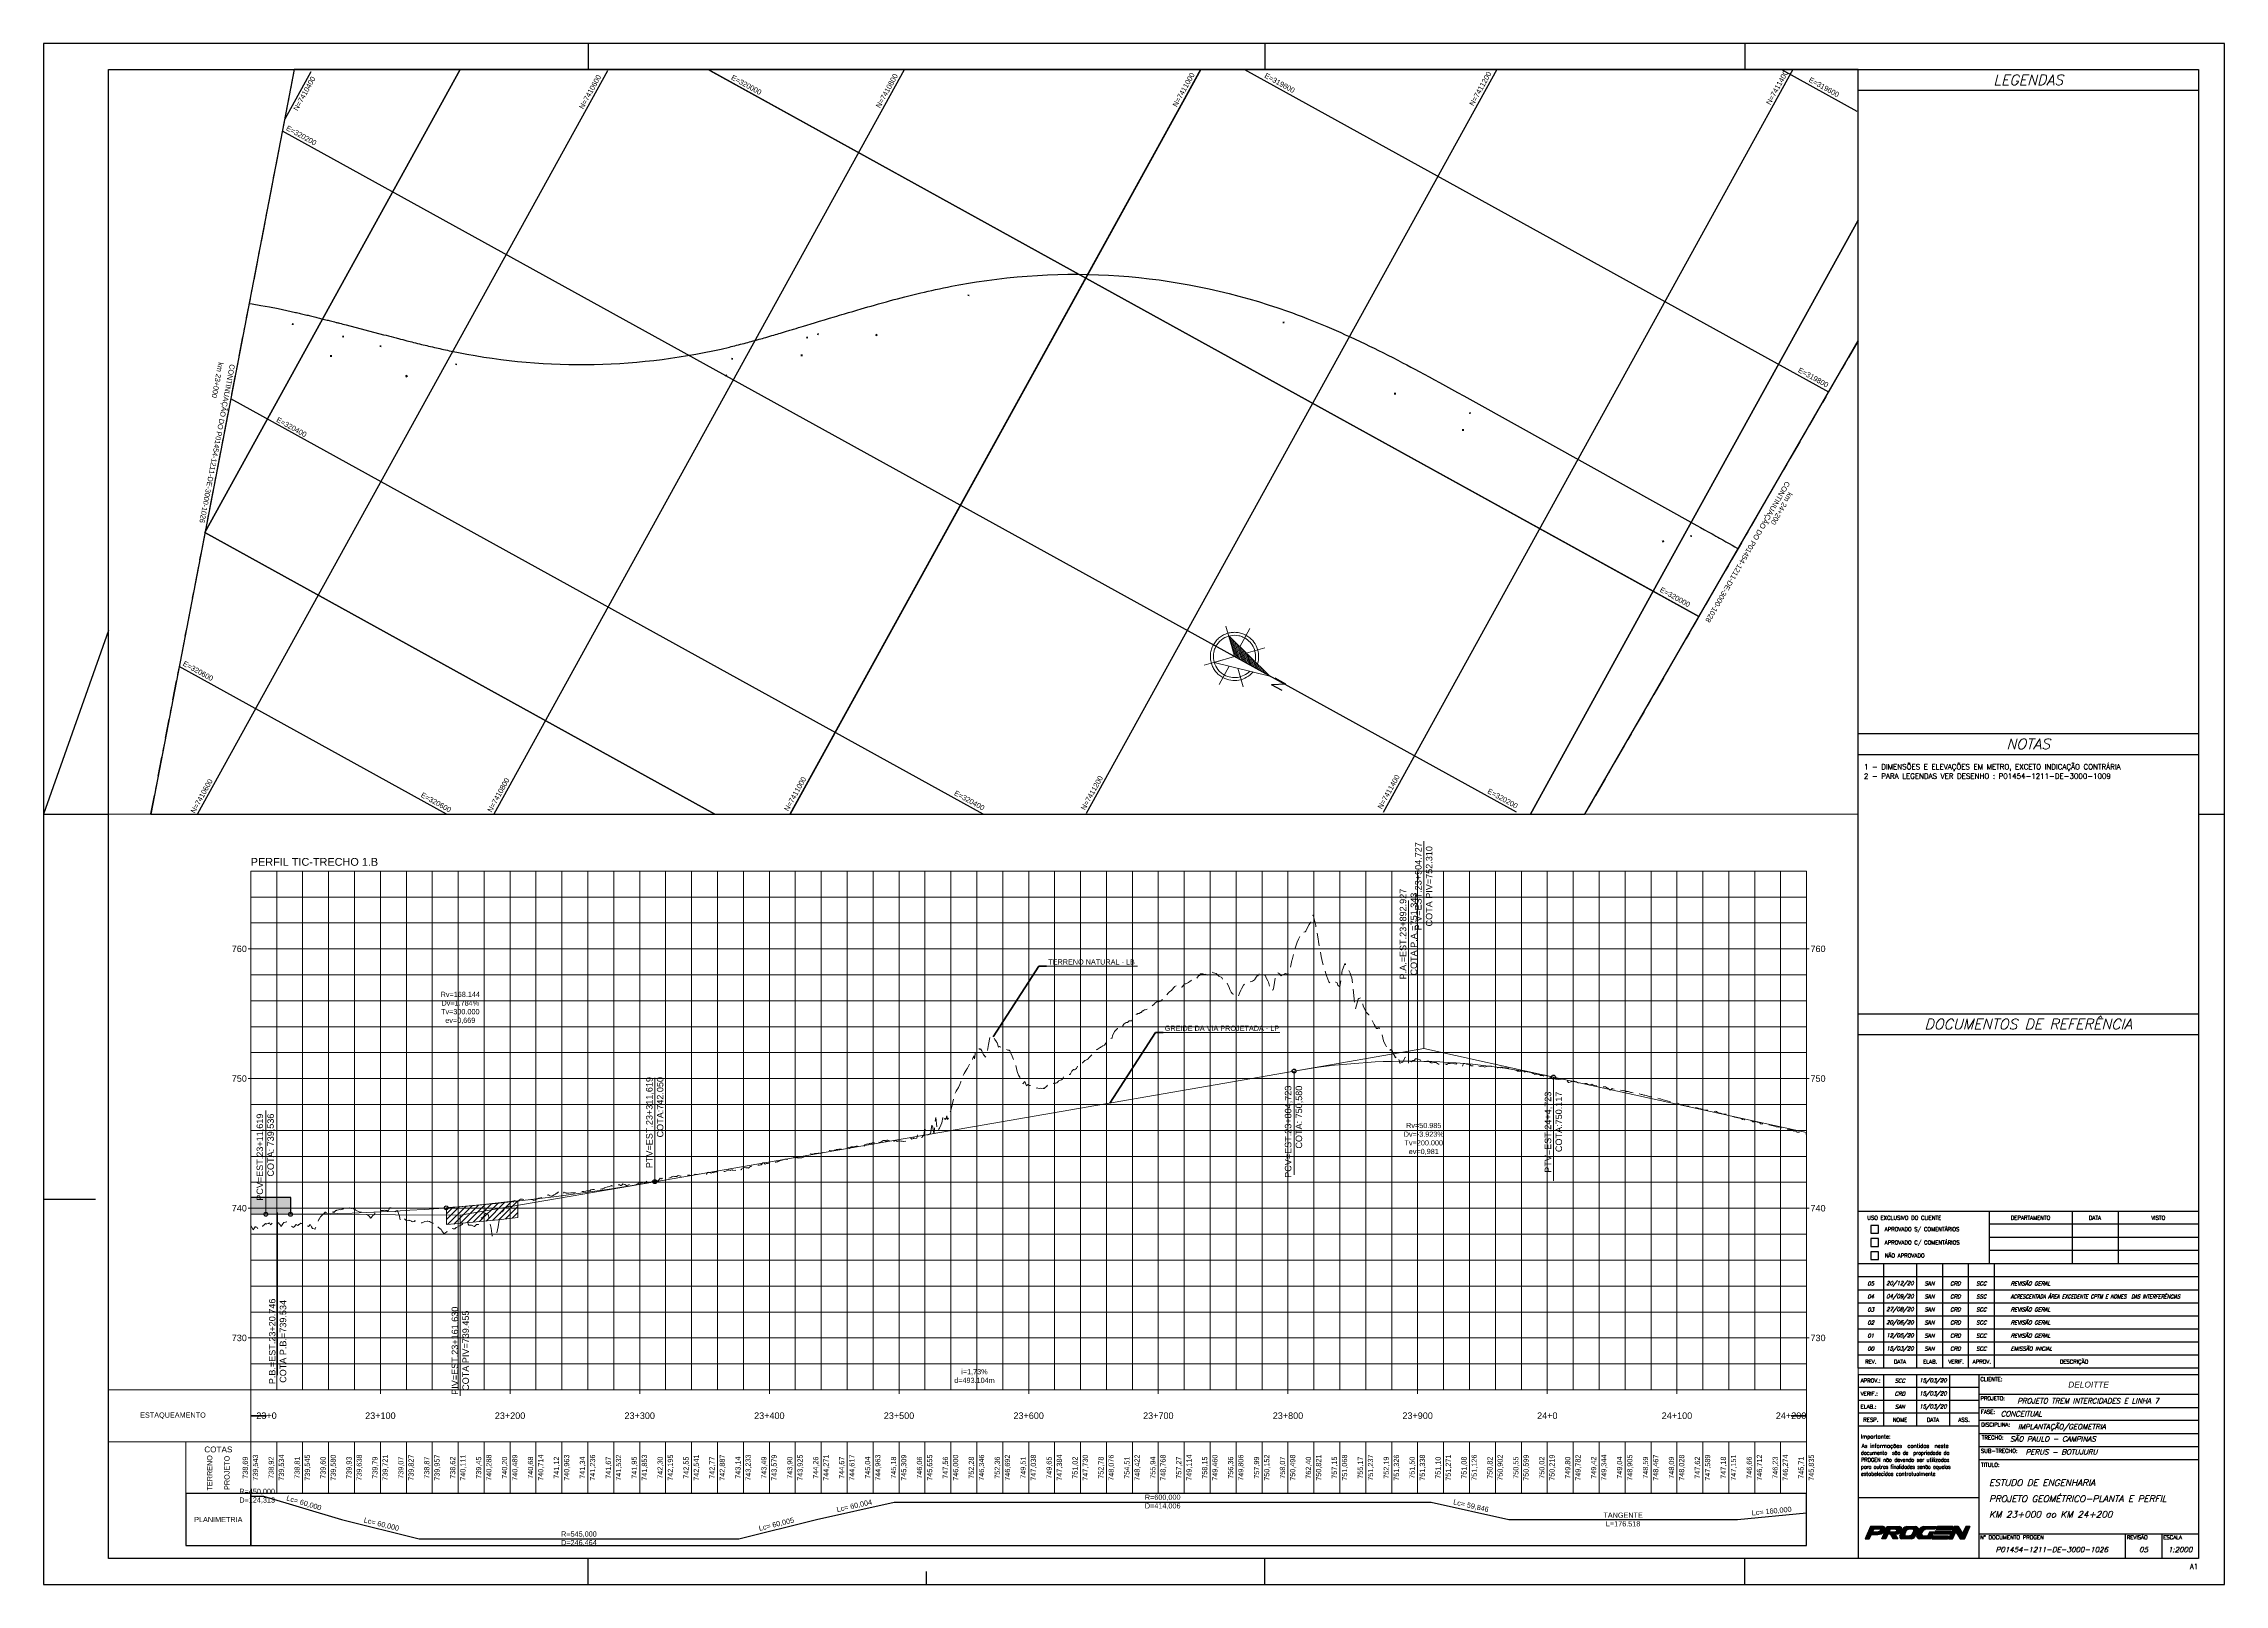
# Paper-space layout 'P01454-1211-DE-3000-1027' of a CAD drawing. Header units: metres, sheet in millimetres. Extents: x 0 to 841, y 0 to 594.
# The model-space entities are those that its viewports show. They can reach past a viewport. Long polylines and large blocks are cut down to what shows.
import ezdxf
from ezdxf.enums import TextEntityAlignment as Align

# ---------------------------------------------------------------- set-up
doc = ezdxf.new("R2010")
doc.units = ezdxf.units.M
doc.header["$LTSCALE"] = 10
doc.header["$PDMODE"] = 3
doc.header["$PDSIZE"] = 0.5
doc.linetypes.add('CENTER', pattern=[1.5, 0.75, -0.25, 0.25, -0.25])
doc.linetypes.add('HIDDEN', pattern=[0.375, 0.25, -0.125])
for name, color, linetype in [('_comentarios', 2, 'Continuous'), ('A-ARTICULAÇÃO', 255, 'Continuous'), ('A-IMAGENS', 255, 'Continuous'), ('A-MALHA PAR', 8, 'Continuous'), ('A-MALHA ÍMPAR', 8, 'Continuous'), ('D-FORMATO', 1, 'Continuous'), ('LOGO_PROGEN', 156, 'Continuous'), ('U-VT-PERFIL', 4, 'Continuous')]:
    doc.layers.add(name, color=color, linetype=linetype)
doc.layers.add('A-MODELAGEM_FEATURE LINE', color=255, linetype='Continuous', plot=False)
for name, color, linetype, lineweight in [('A-NORTE', 2, 'Continuous', 9), ('C-ROAD-STAN', 11, 'Continuous', 0), ('F-VT-CAIXA', 4, 'Continuous', 0), ('F-VT-COTAS', 2, 'Continuous', 0), ('F-VT-ESTACA', 4, 'Continuous', 0), ('F-VT-GREIDE', 6, 'Continuous', 0), ('F-VT-MALHA', 8, 'Continuous', 0), ('F-VT-MALHA-MJR', 8, 'Continuous', 0), ('F-VT-NOTAVEL', 2, 'Continuous', 0), ('F-VT-OAE', 10, 'Continuous', 0), ('F-VT-PLANIMETRIA', 3, 'Continuous', 0), ('F-VT-REGUA', 4, 'Continuous', 0), ('F-VT-TERRENO', 90, 'HIDDEN', 0), ('F-VT-TITULO', 4, 'Continuous', 0), ('U-HZ-EIXO L7-V2', 220, 'L7-V2_LINE', 30)]:
    doc.layers.add(name, color=color, linetype=linetype, lineweight=lineweight)
doc.layers.add('U-VT-PLATAFORMA EXISTENTE', color=252, linetype='Continuous', transparency=0.5)
doc.styles.add('Arial', font='arial.ttf')
doc.styles.add('DIM', font='arial.ttf', dxfattribs={"width": 0.8})
doc.styles.add('R200', font='simplex.shx', dxfattribs={"height": 5})
doc.styles.add('R80', font='arial.ttf')
doc.styles.add('ROMANS', font='romans.shx', dxfattribs={"height": 4})
doc.styles.get("Standard").update_dxf_attribs({"font": 'arial.ttf'})
doc.linetypes.add('L7-V2_LINE', pattern='A,3.5,-0.25,["L7-V2",Standard,S=0.175,R=0,X=-0.05,Y=-0.1],-0.75', length=4.5)
doc.dimstyles.new('U-1_2000', dxfattribs={"dimscale": 2, "dimtxt": 1.5, "dimasz": 0.75, "dimexe": 0.75, "dimexo": 0.75, "dimgap": 0.25, "dimtad": 1, "dimzin": 4, "dimtxsty": 'DIM', "dimblk": 'ARCHTICK', "dimcen": 0.7, "dimdle": 0.75, "dimclrd": 256, "dimclre": 256, "dimclrt": 256, "dimaunit": 1, "dimadec": 3, "dimazin": 2, "dimtfac": 1, "dimtofl": 0, "dimtmove": 0, "dimatfit": 3, "dimldrblk": 'CLOSEDBLANK', "dimfxl": 0, "dimtolj": 1, "dimtzin": 0, "dimlwd": -1, "dimlwe": -1, "dimarcsym": 0})
picture_1 = doc.add_image_def('image24.jpg', size_in_pixel=(5000, 5000))
picture_2 = doc.add_image_def('image25.jpg', size_in_pixel=(5000, 5000))
picture_3 = doc.add_image_def('image52.jpg', size_in_pixel=(5000, 5000))
picture_4 = doc.add_image_def('image53.jpg', size_in_pixel=(5000, 5000))
picture_5 = doc.add_image_def('image55.jpg', size_in_pixel=(5000, 5000))
picture_6 = doc.add_image_def('image56.jpg', size_in_pixel=(5000, 5000))
picture_7 = doc.add_image_def('image57.jpg', size_in_pixel=(5000, 5000))
picture_8 = doc.add_image_def('image73.jpg', size_in_pixel=(5000, 5000))
picture_9 = doc.add_image_def('image74.jpg', size_in_pixel=(5000, 5000))
pattern_1 = [(45, (-10.0505, -5000.8165), (-2.2450640303, 2.2450640303), [])]

# ---------------------------------------------------------------- blocks, each defined once
blk = doc.blocks.new('*U24')
at = {"layer": 'LOGO_PROGEN', "linetype": 'Continuous'}
for p, q in [((10.23, 11.12), (9.45, 9.41)), ((10.52, 11.75), (10.23, 11.12)), ((10.68, 12.11), (10.52, 11.75)), ((11.12, 13.07), (10.68, 12.11)), ((11.79, 11.12), (11.02, 9.41)), ((11.19, 13.23), (11.12, 13.07)), ((11.48, 13.85), (11.19, 13.23)), ((11.59, 14.11), (11.48, 13.85)), ((12.74, 13.07), (12.3, 12.11)), ((12.82, 11.12), (13.86, 9.41)), ((14.53, 11.12), (15.67, 9.41)), ((14.79, 13.07), (15.13, 12.93)), ((15.13, 12.25), (14.79, 12.11)), ((16.55, 11.75), (15.05, 11.12)), ((15.13, 12.93), (15.27, 12.59)), ((15.27, 12.59), (15.13, 12.25)), ((16.25, 14.11), (16.89, 13.85)), ((16.7, 12.11), (16.55, 11.75)), ((16.76, 12.25), (16.7, 12.11)), ((16.91, 12.59), (16.76, 12.25)), ((16.89, 13.85), (17.2, 13.23)), ((17.06, 12.93), (16.91, 12.59)), ((17.13, 13.07), (17.06, 12.93)), ((17.2, 13.23), (17.13, 13.07))]:
    blk.add_line(p, q, dxfattribs=at)
for points in [[(10.23, 11.12), (9.45, 9.41), (11.02, 9.41)], [(10.52, 11.75), (10.23, 11.12), (15.05, 11.12)], [(10.68, 12.11), (10.52, 11.75), (16.55, 11.75)], [(11.12, 13.07), (10.68, 12.11), (12.3, 12.11)], [(11.19, 13.23), (11.12, 13.07), (17.13, 13.07)], [(11.48, 13.85), (11.19, 13.23), (17.2, 13.23)], [(11.59, 14.11), (11.48, 13.85), (16.89, 13.85)], [(12.82, 11.12), (13.86, 9.41), (15.67, 9.41)], [(14.79, 13.07), (15.13, 12.93), (17.06, 12.93)], [(15.13, 12.25), (14.79, 12.11), (16.7, 12.11)], [(15.13, 12.93), (15.27, 12.59), (16.91, 12.59)], [(15.27, 12.59), (15.13, 12.25), (16.76, 12.25)]]:
    blk.add_solid(points, dxfattribs=at)
at = {"layer": 'LOGO_PROGEN', "linetype": 'Continuous', "extrusion": (0, 0, -1)}
for points in [[(-10.23, 11.12), (-11.79, 11.12), (-11.02, 9.41)], [(-10.52, 11.75), (-16.55, 11.75), (-15.05, 11.12)], [(-10.68, 12.11), (-16.7, 12.11), (-16.55, 11.75)], [(-11.12, 13.07), (-12.74, 13.07), (-12.3, 12.11)], [(-11.19, 13.23), (-17.2, 13.23), (-17.13, 13.07)], [(-11.48, 13.85), (-16.89, 13.85), (-17.2, 13.23)], [(-11.59, 14.11), (-16.25, 14.11), (-16.89, 13.85)], [(-12.82, 11.12), (-14.53, 11.12), (-15.67, 9.41)], [(-14.79, 13.07), (-17.13, 13.07), (-17.06, 12.93)], [(-15.13, 12.93), (-17.06, 12.93), (-16.91, 12.59)], [(-15.13, 12.25), (-16.76, 12.25), (-16.7, 12.11)], [(-15.27, 12.59), (-16.91, 12.59), (-16.76, 12.25)]]:
    blk.add_solid(points, dxfattribs=at)
blk = doc.blocks.new('*U25')
at = {"color": 142, "linetype": 'Continuous'}
for p, q in [((30.98, 14.11), (30.51, 13.1)), ((36.94, 14.11), (36.48, 13.1))]:
    blk.add_line(p, q, dxfattribs=at)
blk.add_solid([(30.98, 14.11), (30.51, 13.1), (36.48, 13.1)], dxfattribs=at)
at = {"color": 142, "linetype": 'Continuous', "extrusion": (0, 0, -1)}
blk.add_solid([(-30.98, 14.11), (-36.94, 14.11), (-36.48, 13.1)], dxfattribs=at)
blk = doc.blocks.new('*U26')
at = {"color": 142, "linetype": 'Continuous'}
for p, q in [((29.28, 10.45), (28.8, 9.41)), ((30.13, 12.29), (29.67, 11.28)), ((35.25, 10.45), (34.77, 9.41)), ((36.1, 12.29), (35.63, 11.28))]:
    blk.add_line(p, q, dxfattribs=at)
for points in [[(29.28, 10.45), (28.8, 9.41), (34.77, 9.41)], [(30.13, 12.29), (29.67, 11.28), (35.63, 11.28)]]:
    blk.add_solid(points, dxfattribs=at)
at = {"color": 142, "linetype": 'Continuous', "extrusion": (0, 0, -1)}
for points in [[(-29.28, 10.45), (-35.25, 10.45), (-34.77, 9.41)], [(-30.13, 12.29), (-36.1, 12.29), (-35.63, 11.28)]]:
    blk.add_solid(points, dxfattribs=at)
blk = doc.blocks.new('*U27')
at = {"layer": 'LOGO_PROGEN', "linetype": 'Continuous'}
for p, q in [((36.13, 11.46), (35.17, 9.41)), ((36.42, 12.09), (36.13, 11.46)), ((37.35, 14.11), (36.42, 12.09)), ((37.7, 11.46), (36.77, 9.41)), ((38.38, 11.46), (39.69, 9.41)), ((38.99, 14.11), (40.25, 12.09)), ((41.86, 14.11), (40.93, 12.09)), ((42.28, 11.46), (41.35, 9.41)), ((42.56, 12.09), (42.28, 11.46)), ((43.47, 14.11), (42.56, 12.09))]:
    blk.add_line(p, q, dxfattribs=at)
for points in [[(36.13, 11.46), (35.17, 9.41), (36.77, 9.41)], [(36.42, 12.09), (36.13, 11.46), (37.7, 11.46)], [(37.35, 14.11), (36.42, 12.09), (40.25, 12.09)], [(37.99, 12.09), (38.38, 11.46), (40.65, 11.46)], [(38.38, 11.46), (39.69, 9.41), (41.35, 9.41)], [(40.93, 12.09), (40.65, 11.46), (42.28, 11.46)], [(41.86, 14.11), (40.93, 12.09), (42.56, 12.09)]]:
    blk.add_solid(points, dxfattribs=at)
at = {"layer": 'LOGO_PROGEN', "linetype": 'Continuous', "extrusion": (0, 0, -1)}
for points in [[(-36.13, 11.46), (-37.7, 11.46), (-36.77, 9.41)], [(-36.42, 12.09), (-37.99, 12.09), (-37.7, 11.46)], [(-37.35, 14.11), (-38.99, 14.11), (-40.25, 12.09)], [(-37.99, 12.09), (-40.25, 12.09), (-40.65, 11.46)], [(-38.38, 11.46), (-42.28, 11.46), (-41.35, 9.41)], [(-40.93, 12.09), (-42.56, 12.09), (-42.28, 11.46)], [(-41.86, 14.11), (-43.47, 14.11), (-42.56, 12.09)]]:
    blk.add_solid(points, dxfattribs=at)
blk = doc.blocks.new('*U28')
at = {"layer": 'LOGO_PROGEN', "linetype": 'Continuous'}
for p, q in [((22.98, 10.51), (22.96, 10.27)), ((22.96, 10.27), (23.37, 9.65)), ((23.01, 10.82), (22.98, 10.51)), ((23.02, 11.01), (23.01, 10.82)), ((23.24, 11.49), (23.02, 11.01)), ((23.37, 11.77), (23.24, 11.49)), ((23.77, 12.62), (23.37, 11.77)), ((23.37, 9.65), (24.07, 9.41)), ((23.89, 12.89), (23.77, 12.62)), ((24.03, 13.05), (23.89, 12.89)), ((24.6, 13.73), (24.03, 13.05)), ((24.03, 13.05), (24.03, 13.05)), ((25.62, 14.11), (24.6, 13.73)), ((24.89, 11.77), (24.82, 11.49)), ((24.82, 11.49), (24.9, 11.01)), ((25.46, 12.62), (24.89, 11.77)), ((24.9, 11.01), (24.93, 10.82)), ((24.93, 10.82), (25.53, 10.51)), ((26.05, 12.89), (25.46, 12.62)), ((26.39, 13.05), (26.05, 12.89)), ((30.08, 13.05), (26.39, 13.05)), ((28, 12.03), (27.31, 10.51)), ((28.5, 9.65), (28.39, 9.41)), ((28.79, 10.27), (28.5, 9.65)), ((28.9, 10.51), (28.79, 10.27)), ((29.61, 12.03), (28.9, 10.51)), ((30.39, 13.73), (30.08, 13.05)), ((30.57, 14.11), (30.39, 13.73))]:
    blk.add_line(p, q, dxfattribs=at)
for points in [[(22.98, 10.51), (22.96, 10.27), (28.79, 10.27)], [(22.96, 10.27), (23.37, 9.65), (28.5, 9.65)], [(23.01, 10.82), (22.98, 10.51), (25.53, 10.51)], [(23.02, 11.01), (23.01, 10.82), (24.93, 10.82)], [(23.24, 11.49), (23.02, 11.01), (24.9, 11.01)], [(23.37, 11.77), (23.24, 11.49), (24.82, 11.49)], [(23.77, 12.62), (23.37, 11.77), (24.89, 11.77)], [(23.37, 9.65), (24.07, 9.41), (28.39, 9.41)], [(23.89, 12.89), (23.77, 12.62), (25.46, 12.62)], [(24.03, 13.05), (23.89, 12.89), (26.05, 12.89)], [(24.6, 13.73), (24.03, 13.05), (30.08, 13.05)], [(24.03, 13.05), (24.03, 13.05), (26.39, 13.05)], [(25.62, 14.11), (24.6, 13.73), (30.39, 13.73)], [(28, 12.03), (27.31, 10.51), (28.9, 10.51)]]:
    blk.add_solid(points, dxfattribs=at)
at = {"layer": 'LOGO_PROGEN', "linetype": 'Continuous', "extrusion": (0, 0, -1)}
for points in [[(-22.96, 10.27), (-28.79, 10.27), (-28.5, 9.65)], [(-22.98, 10.51), (-28.9, 10.51), (-28.79, 10.27)], [(-23.01, 10.82), (-24.93, 10.82), (-25.53, 10.51)], [(-23.02, 11.01), (-24.9, 11.01), (-24.93, 10.82)], [(-23.24, 11.49), (-24.82, 11.49), (-24.9, 11.01)], [(-23.37, 11.77), (-24.89, 11.77), (-24.82, 11.49)], [(-23.37, 9.65), (-28.5, 9.65), (-28.39, 9.41)], [(-23.77, 12.62), (-25.46, 12.62), (-24.89, 11.77)], [(-23.89, 12.89), (-26.05, 12.89), (-25.46, 12.62)], [(-24.03, 13.05), (-30.08, 13.05), (-26.39, 13.05)], [(-24.03, 13.05), (-26.39, 13.05), (-26.05, 12.89)], [(-24.6, 13.73), (-30.39, 13.73), (-30.08, 13.05)], [(-25.62, 14.11), (-30.57, 14.11), (-30.39, 13.73)], [(-28, 12.03), (-29.61, 12.03), (-28.9, 10.51)]]:
    blk.add_solid(points, dxfattribs=at)
blk = doc.blocks.new('*U29')
at = {"layer": 'LOGO_PROGEN', "linetype": 'Continuous'}
for p, q in [((16.51, 10.47), (16.45, 9.96)), ((16.45, 9.96), (16.63, 9.69)), ((16.52, 10.48), (16.51, 10.47)), ((16.67, 10.8), (16.52, 10.48)), ((16.63, 9.69), (16.74, 9.53)), ((16.9, 11.31), (16.67, 10.8)), ((16.74, 9.53), (17.24, 9.41)), ((17.49, 12.56), (16.9, 11.31)), ((17.66, 12.94), (17.49, 12.56)), ((17.72, 13.07), (17.66, 12.94)), ((17.84, 13.33), (17.72, 13.07)), ((17.89, 13.45), (17.84, 13.33)), ((18.4, 13.9), (17.89, 13.45)), ((18.93, 12.56), (18.32, 11.31)), ((18.32, 11.31), (18.32, 10.8)), ((18.32, 10.8), (18.71, 10.48)), ((18.41, 13.9), (18.4, 13.9)), ((19.07, 14.11), (18.41, 13.9)), ((19.38, 12.94), (18.93, 12.56)), ((19.95, 13.07), (19.38, 12.94)), ((20.19, 10.48), (20.18, 10.48)), ((20.78, 10.66), (20.19, 10.48)), ((21.18, 11.13), (20.78, 10.66)), ((21.21, 9.53), (20.78, 9.41)), ((21.79, 12.46), (21.18, 11.13)), ((21.75, 9.69), (21.21, 9.53)), ((21.45, 13.07), (21.78, 12.85)), ((21.96, 9.96), (21.75, 9.69)), ((21.78, 12.85), (21.79, 12.69)), ((21.79, 12.69), (21.79, 12.46)), ((22.36, 10.47), (21.96, 9.96)), ((22.37, 10.48), (22.36, 10.47)), ((22.45, 10.66), (22.37, 10.48)), ((22.37, 10.48), (22.37, 10.48)), ((22.67, 11.13), (22.45, 10.66)), ((22.57, 14.11), (23.18, 13.9)), ((23.28, 12.46), (22.67, 11.13)), ((23.18, 13.9), (23.19, 13.9)), ((23.19, 13.9), (23.46, 13.45)), ((23.39, 12.69), (23.28, 12.46)), ((23.42, 12.85), (23.39, 12.69)), ((23.47, 13.07), (23.42, 12.85)), ((23.46, 13.45), (23.52, 13.33)), ((23.52, 13.33), (23.47, 13.07))]:
    blk.add_line(p, q, dxfattribs=at)
for points in [[(16.51, 10.47), (16.45, 9.96), (21.96, 9.96)], [(16.45, 9.96), (16.63, 9.69), (21.75, 9.69)], [(16.52, 10.48), (16.51, 10.47), (22.36, 10.47)], [(16.67, 10.8), (16.52, 10.48), (18.71, 10.48)], [(16.63, 9.69), (16.74, 9.53), (21.21, 9.53)], [(16.9, 11.31), (16.67, 10.8), (18.32, 10.8)], [(16.74, 9.53), (17.24, 9.41), (20.78, 9.41)], [(17.49, 12.56), (16.9, 11.31), (18.32, 11.31)], [(17.66, 12.94), (17.49, 12.56), (18.93, 12.56)], [(17.72, 13.07), (17.66, 12.94), (19.38, 12.94)], [(17.84, 13.33), (17.72, 13.07), (23.47, 13.07)], [(17.89, 13.45), (17.84, 13.33), (23.52, 13.33)], [(18.4, 13.9), (17.89, 13.45), (23.46, 13.45)], [(18.41, 13.9), (18.4, 13.9), (23.19, 13.9)], [(19.07, 14.11), (18.41, 13.9), (23.18, 13.9)], [(20.19, 10.48), (20.18, 10.48), (22.37, 10.48)], [(20.78, 10.66), (20.19, 10.48), (22.37, 10.48)], [(21.18, 11.13), (20.78, 10.66), (22.45, 10.66)], [(21.79, 12.46), (21.18, 11.13), (22.67, 11.13)], [(21.45, 13.07), (21.78, 12.85), (23.42, 12.85)], [(21.78, 12.85), (21.79, 12.69), (23.39, 12.69)], [(21.79, 12.69), (21.79, 12.46), (23.28, 12.46)]]:
    blk.add_solid(points, dxfattribs=at)
at = {"layer": 'LOGO_PROGEN', "linetype": 'Continuous', "extrusion": (0, 0, -1)}
for points in [[(-16.45, 9.96), (-21.96, 9.96), (-21.75, 9.69)], [(-16.51, 10.47), (-22.36, 10.47), (-21.96, 9.96)], [(-16.52, 10.48), (-22.37, 10.48), (-22.36, 10.47)], [(-16.63, 9.69), (-21.75, 9.69), (-21.21, 9.53)], [(-16.67, 10.8), (-18.32, 10.8), (-18.71, 10.48)], [(-16.74, 9.53), (-21.21, 9.53), (-20.78, 9.41)], [(-16.9, 11.31), (-18.32, 11.31), (-18.32, 10.8)], [(-17.49, 12.56), (-18.93, 12.56), (-18.32, 11.31)], [(-17.66, 12.94), (-19.38, 12.94), (-18.93, 12.56)], [(-17.72, 13.07), (-19.95, 13.07), (-19.38, 12.94)], [(-17.84, 13.33), (-23.52, 13.33), (-23.47, 13.07)], [(-17.89, 13.45), (-23.46, 13.45), (-23.52, 13.33)], [(-18.4, 13.9), (-23.19, 13.9), (-23.46, 13.45)], [(-18.41, 13.9), (-23.18, 13.9), (-23.19, 13.9)], [(-19.07, 14.11), (-22.57, 14.11), (-23.18, 13.9)], [(-20.19, 10.48), (-22.37, 10.48), (-22.37, 10.48)], [(-20.78, 10.66), (-22.45, 10.66), (-22.37, 10.48)], [(-21.18, 11.13), (-22.67, 11.13), (-22.45, 10.66)], [(-21.45, 13.07), (-23.47, 13.07), (-23.42, 12.85)], [(-21.78, 12.85), (-23.42, 12.85), (-23.39, 12.69)], [(-21.79, 12.69), (-23.39, 12.69), (-23.28, 12.46)], [(-21.79, 12.46), (-23.28, 12.46), (-22.67, 11.13)]]:
    blk.add_solid(points, dxfattribs=at)
blk = doc.blocks.new('*U30')
at = {"layer": 'LOGO_PROGEN', "linetype": 'Continuous'}
for p, q in [((3.8, 11.08), (3.03, 9.41)), ((3.92, 11.33), (3.8, 11.08)), ((4.27, 12.1), (3.92, 11.33)), ((4.74, 13.1), (4.27, 12.1)), ((5.37, 11.08), (4.62, 9.41)), ((4.93, 13.51), (4.74, 13.1)), ((5.12, 13.94), (4.93, 13.51)), ((5.2, 14.11), (5.12, 13.94)), ((6.37, 13.1), (5.87, 12.1)), ((9.26, 11.33), (8.01, 11.08)), ((8.13, 12.12), (8.03, 12.1)), ((8.61, 12.23), (8.13, 12.12)), ((9.09, 12.6), (8.61, 12.23)), ((8.84, 13.1), (9.04, 13.03)), ((9.04, 13.03), (9.05, 13.03)), ((9.05, 13.03), (9.16, 12.82)), ((9.16, 12.82), (9.09, 12.6)), ((10.23, 12.1), (9.26, 11.33)), ((10.06, 14.11), (10.52, 13.94)), ((10.26, 12.12), (10.23, 12.1)), ((10.31, 12.23), (10.26, 12.12)), ((10.49, 12.6), (10.31, 12.23)), ((10.59, 12.82), (10.49, 12.6)), ((10.52, 13.94), (10.77, 13.51)), ((10.68, 13.03), (10.59, 12.82)), ((10.7, 13.1), (10.68, 13.03)), ((10.68, 13.03), (10.68, 13.03)), ((10.77, 13.51), (10.7, 13.1))]:
    blk.add_line(p, q, dxfattribs=at)
for points in [[(3.8, 11.08), (3.03, 9.41), (4.62, 9.41)], [(3.92, 11.33), (3.8, 11.08), (8.01, 11.08)], [(4.27, 12.1), (3.92, 11.33), (9.26, 11.33)], [(4.74, 13.1), (4.27, 12.1), (5.87, 12.1)], [(4.93, 13.51), (4.74, 13.1), (10.7, 13.1)], [(5.12, 13.94), (4.93, 13.51), (10.77, 13.51)], [(5.2, 14.11), (5.12, 13.94), (10.52, 13.94)], [(8.13, 12.12), (8.03, 12.1), (10.23, 12.1)], [(8.61, 12.23), (8.13, 12.12), (10.26, 12.12)], [(9.09, 12.6), (8.61, 12.23), (10.31, 12.23)], [(8.84, 13.1), (9.04, 13.03), (10.68, 13.03)], [(9.04, 13.03), (9.05, 13.03), (10.68, 13.03)], [(9.05, 13.03), (9.16, 12.82), (10.59, 12.82)], [(9.16, 12.82), (9.09, 12.6), (10.49, 12.6)]]:
    blk.add_solid(points, dxfattribs=at)
at = {"layer": 'LOGO_PROGEN', "linetype": 'Continuous', "extrusion": (0, 0, -1)}
for points in [[(-3.8, 11.08), (-5.37, 11.08), (-4.62, 9.41)], [(-3.92, 11.33), (-9.26, 11.33), (-8.01, 11.08)], [(-4.27, 12.1), (-10.23, 12.1), (-9.26, 11.33)], [(-4.74, 13.1), (-6.37, 13.1), (-5.87, 12.1)], [(-4.93, 13.51), (-10.77, 13.51), (-10.7, 13.1)], [(-5.12, 13.94), (-10.52, 13.94), (-10.77, 13.51)], [(-5.2, 14.11), (-10.06, 14.11), (-10.52, 13.94)], [(-8.13, 12.12), (-10.26, 12.12), (-10.23, 12.1)], [(-8.61, 12.23), (-10.31, 12.23), (-10.26, 12.12)], [(-8.84, 13.1), (-10.7, 13.1), (-10.68, 13.03)], [(-9.04, 13.03), (-10.68, 13.03), (-10.68, 13.03)], [(-9.05, 13.03), (-10.68, 13.03), (-10.59, 12.82)], [(-9.09, 12.6), (-10.49, 12.6), (-10.31, 12.23)], [(-9.16, 12.82), (-10.59, 12.82), (-10.49, 12.6)]]:
    blk.add_solid(points, dxfattribs=at)
blk = doc.blocks.new('NOVO_LOGO_PROGEN')
at = {"color": 142}
for points in [[(29.28, 10.45), (28.8, 9.41), (34.77, 9.41), (35.25, 10.45), (29.28, 10.45)], [(30.13, 12.29), (29.67, 11.28), (35.63, 11.28), (36.1, 12.29), (30.13, 12.29)], [(30.98, 14.11), (30.51, 13.1), (36.48, 13.1), (36.94, 14.11), (30.98, 14.11)]]:
    blk.add_lwpolyline(points, close=True, dxfattribs=at)
at = {"layer": 'LOGO_PROGEN'}
for p, q in [((9.45, 9.41), (11.59, 14.11)), ((11.02, 9.41), (9.45, 9.41)), ((11.79, 11.12), (11.02, 9.41)), ((11.59, 14.11), (16.25, 14.11)), ((12.82, 11.12), (11.79, 11.12)), ((13.86, 9.41), (12.82, 11.12)), ((15.67, 9.41), (13.86, 9.41)), ((15.05, 11.12), (14.53, 11.12)), ((14.53, 11.12), (15.67, 9.41)), ((16.51, 10.47), (17.89, 13.45)), ((20.78, 9.41), (17.24, 9.41)), ((19.07, 14.11), (22.57, 14.11)), ((23.39, 12.69), (22.37, 10.48)), ((24.89, 11.77), (24.82, 11.49))]:
    blk.add_line(p, q, dxfattribs=at)
for points in [[(10.68, 13.03, 0.577661), (10.06, 14.11), (5.2, 14.11), (3.03, 9.41), (4.62, 9.41), (5.37, 11.08), (8.01, 11.08, 0.238769), (10.26, 12.12)], [(6.37, 13.1), (5.87, 12.1), (8.03, 12.1, 0.224102), (9.09, 12.6, 0.616344), (8.87, 13.1), (6.37, 13.1)], [(12.74, 13.07), (12.3, 12.11), (14.79, 12.11, 1), (14.79, 13.07), (12.74, 13.07)]]:
    blk.add_lwpolyline(points, format="xyb", close=True, dxfattribs=at)
for points in [[(18.93, 12.56), (18.32, 11.31, 0.479008), (18.71, 10.48), (20.18, 10.48, 0.295146), (21.18, 11.13), (21.79, 12.46, 0.508319), (21.45, 13.07), (19.95, 13.07, 0.235925), (18.93, 12.56, 1.403299)], [(23.04, 11.05, 0.554169), (24.07, 9.41)], [(23.02, 11.01), (23.89, 12.89, -0.262138), (25.62, 14.11), (30.57, 14.11), (30.08, 13.05), (26.39, 13.05, 0.281062), (24.89, 11.77)], [(24.82, 11.49, 0.510846), (25.53, 10.51), (27.31, 10.51), (28, 12.03), (29.61, 12.03), (28.39, 9.41), (24.05, 9.41)]]:
    blk.add_lwpolyline(points, format="xyb", dxfattribs=at)
blk.add_lwpolyline([(37.35, 14.11), (35.17, 9.41), (36.77, 9.41), (37.99, 12.09), (39.69, 9.41), (41.35, 9.41), (43.47, 14.11), (41.86, 14.11), (40.65, 11.46), (38.99, 14.11), (37.35, 14.11)], close=True, dxfattribs=at)
for centre, radius, start, end in [((15.02, 13.3), 2.17, 270.59549, 358.36551), ((16.24, 13.15), 0.96, 5.24816, 89.25431), ((17.15, 10.12), 0.723, 151.60803, 276.70999), ((19.2, 12.51), 1.6, 94.5731, 144.1733), ((20.82, 11.06), 1.65, 268.60885, 339.66253), ((22.61, 13.18), 0.924, 327.55303, 92.40411)]:
    blk.add_arc(centre, radius, start, end, dxfattribs=at)
at = {"color": 142, "linetype": 'Continuous'}
for name in ['*U26', '*U25']:
    blk.add_blockref(name, (0, 0), dxfattribs=at)
at = {"layer": 'LOGO_PROGEN', "linetype": 'Continuous'}
for name in ['*U30', '*U24', '*U29', '*U28', '*U27']:
    blk.add_blockref(name, (0, 0), dxfattribs=at)
blk = doc.blocks.new('FORMATO_A1')
at = {"layer": 'D-FORMATO', "color": 1}
for p, q in [((0, 594), (-841, 594)), ((-841, 594), (-841, 0)), ((-631, 594), (-631, 584)), ((-370, 594), (-370, 584)), ((-185, 594), (-185, 584)), ((0, 0), (0, 594)), ((-816, 367.71), (-841, 297)), ((-841, 297), (-816, 297)), ((-10, 297), (0, 297)), ((-841, 148.5), (-821, 148.5)), ((-631, 0), (-631, 10)), ((-370, 0), (-370, 10)), ((-185, 0), (-185, 10)), ((-841, 0), (0, 0)), ((-500.5, 0), (-500.5, 5))]:
    blk.add_line(p, q, dxfattribs=at)
at = {"layer": 'D-FORMATO', "color": 6}
for p, q in [((-816, 584), (-10, 584)), ((-816, 10), (-816, 584)), ((-10, 584), (-10, 10)), ((-10, 10), (-816, 10))]:
    blk.add_line(p, q, dxfattribs=at)
at = {"layer": 'D-FORMATO', "color": 4}
for p, q in [((-141.25, 143.88), (-141.25, 584)), ((-141.25, 143.88), (-141.25, 584)), ((-141.25, 584), (-10, 584)), ((-141.25, 83.33), (-141.25, 143.88)), ((-141.25, 143.88), (-10, 143.88)), ((-90.75, 143.88), (-90.75, 123.58)), ((-10, 123.58), (-141.25, 123.58)), ((-10, 83.33), (-141.25, 83.33)), ((-10, 80.82), (-141.25, 80.82)), ((-141.25, 80.82), (-141.25, 10)), ((-94.75, 80.82), (-94.75, 10)), ((-94.75, 60.95), (-141.25, 60.95)), ((-141.25, 33.51), (-94.75, 33.51))]:
    blk.add_line(p, q, dxfattribs=at)
at = {"layer": 'D-FORMATO', "color": 3}
for p, q in [((-58.75, 143.88), (-58.75, 123.58)), ((-41, 143.88), (-41, 123.58)), ((-136.37, 138.4), (-136.37, 135.4)), ((-133.37, 138.4), (-136.37, 138.4)), ((-136.37, 135.4), (-133.37, 135.4)), ((-133.37, 135.4), (-133.37, 138.4)), ((-10, 138.81), (-90.75, 138.81)), ((-133.37, 133.32), (-136.37, 133.32)), ((-136.37, 133.32), (-136.37, 130.32)), ((-136.37, 130.32), (-133.37, 130.32)), ((-133.37, 128.25), (-136.37, 128.25)), ((-136.37, 128.25), (-136.37, 125.25)), ((-133.37, 130.32), (-133.37, 133.32)), ((-133.37, 125.25), (-133.37, 128.25)), ((-136.37, 125.25), (-133.37, 125.25)), ((-131.5, 123.58), (-131.5, 83.33)), ((-118.75, 123.58), (-118.75, 83.33)), ((-108.75, 123.58), (-108.75, 83.33)), ((-98.75, 123.58), (-98.75, 83.33)), ((-88.75, 123.58), (-88.75, 83.33)), ((-10, 88.36), (-141.25, 88.36)), ((-131.5, 80.82), (-131.5, 60.95)), ((-118.75, 80.82), (-118.75, 60.95)), ((-106, 80.82), (-106, 60.95)), ((-10, 73.22), (-94.75, 73.22)), ((-94.75, 68.19), (-10, 68.19)), ((-94.75, 65.98), (-141.25, 65.98)), ((-10, 63.17), (-94.75, 63.17)), ((-94.75, 58.14), (-10, 58.14)), ((-94.75, 53.12), (-10, 53.12)), ((-94.75, 48.09), (-10, 48.09)), ((-94.75, 19.47), (-10, 19.47)), ((-38.26, 19.47), (-38.26, 10)), ((-24.13, 19.47), (-24.13, 10))]:
    blk.add_line(p, q, dxfattribs=at)
at = {"layer": 'D-FORMATO', "color": 9}
for p, q in [((-10, 133.73), (-90.75, 133.73)), ((-10, 128.66), (-90.75, 128.66)), ((-10, 118.51), (-141.25, 118.51)), ((-10, 113.48), (-141.25, 113.48)), ((-10, 108.46), (-141.25, 108.46)), ((-10, 103.43), (-141.25, 103.43)), ((-10, 98.41), (-141.25, 98.41)), ((-10, 93.38), (-141.25, 93.38)), ((-141.25, 76.03), (-94.75, 76.03)), ((-141.25, 71), (-94.75, 71))]:
    blk.add_line(p, q, dxfattribs=at)
blk.add_blockref('NOVO_LOGO_PROGEN', (-141.61, 8.18))
at = {"color": 2, "style": 'ROMANS'}
for s, p in [('2 - PARA LEGENDAS VER DESENHO : P01454-1211-DE-3000-1009', (-139.01, 310.61)), ('1 - DIMENSÕES E ELEVAÇÕES EM METRO, EXCETO INDICAÇÃO CONTRÁRIA', (-139.01, 314.21))]:
    blk.add_text(s, height=2, dxfattribs=at).set_placement(p)
at = {"layer": 'D-FORMATO', "color": 3, "style": 'ROMANS'}
blk.add_text('USO EXCLUSIVO DO CLIENTE', height=1.5, dxfattribs=at).set_placement((-123.45, 141.34), align=Align.MIDDLE_CENTER)
for s, p in [('APROVADO S/ COMENTÁRIOS', (-131.01, 136.9)), ('APROVADO C/ COMENTÁRIOS', (-131.01, 131.82)), ('NÃO APROVADO', (-131.01, 126.75))]:
    blk.add_text(s, height=1.5, dxfattribs=at).set_placement(p, align=Align.MIDDLE_LEFT)
at = {"layer": 'D-FORMATO', "color": 2, "style": 'ROMANS'}
for s, p in [('DEPARTAMENTO', (-74.75, 141.34)), ('DATA', (-49.88, 141.34)), ('VISTO', (-25.5, 141.34)), ('RESP.', (-136.37, 63.47)), ('NOME', (-125.12, 63.47)), ('DATA', (-112.37, 63.47)), ('ASS.', (-100.37, 63.47))]:
    blk.add_text(s, height=1.5, dxfattribs=at).set_placement(p, align=Align.MIDDLE_CENTER)
for s, p in [('APROV.:', (-140.27, 77.81)), ('CLIENTE:', (-94.11, 78.32)), ('VERIF.:', (-140.27, 72.78)), ('ELAB.:', (-140.27, 67.76)), ('PROJETO:', (-94.11, 70.96)), ('FASE:', (-93.91, 65.77)), ('DISCIPLINA:', (-93.8, 60.83)), ('Importante:', (-140.24, 56.25)), ('SUB-TRECHO:', (-93.91, 50.7)), ('TRECHO:', (-93.59, 55.87)), ('TITULO:', (-93.8, 45.36)), ('N%%D DOCUMENTO PROGEN', (-94.17, 17.4)), ('REVISÃO', (-37.68, 17.4)), ('ESCALA', (-23.55, 17.4))]:
    blk.add_text(s, height=1.5, dxfattribs=at).set_placement(p)
at = {"layer": 'D-FORMATO', "color": 9, "style": 'ROMANS'}
for s, width, p in [('documento  são de  propriedade da ', 0.91, (-140.16, 49.97)), ('estabelecidas contratualmente', 0.93, (-140.18, 41.89)), ('para outras finalidades senão aquelas ', 0.88, (-140.11, 44.58)), ('PROGEN não devendo ser utilizadas ', 0.93, (-140.11, 47.27))]:
    blk.add_text(s, height=1.5, dxfattribs=dict(at, width=width)).set_placement(p)
blk.add_text('As informações  contidas  neste ', height=1.5, dxfattribs=at).set_placement((-139.89, 52.66))
blk.add_text('A1', height=2, dxfattribs=at).set_placement((-10.06, 5.91), align=Align.RIGHT)
at = {"layer": 'D-FORMATO', "color": 0, "insert": (-52.37, 77.02), "char_height": 2.2917, "attachment_point": 5}
blk.add_mtext_dynamic_manual_height_columns('{\\f@Arial Unicode MS|b0|i1|c0|p34;\\C3;DELOITTE}', width=23.2193, gutter_width=111.92, heights=[3.12], dxfattribs=at)
at = {"layer": 'D-FORMATO', "color": 2, "style": 'ROMANS', "oblique": 15}
for p in [(-125.12, 78.54), (-112.37, 78.54), (-125.12, 73.52), (-125.12, 68.49), (-112.37, 73.52), (-112.37, 68.49)]:
    blk.add_attdef('XXX', text='', height=1.5, dxfattribs=at).set_placement(p, align=Align.MIDDLE)
blk = doc.blocks.new('PROGEN')
at = {"layer": 'D-FORMATO', "color": 3, "style": 'ROMANS', "oblique": 15}
for tag, p, height in [('PROJETO', (761.15, 69.74), 2), ('FASE', (754.77, 64.74), 2), ('DISCIPLINA', (761.35, 59.79), 2), ('TRECHO', (758.34, 55.06), 2), ('SUB-TRECHO', (764.34, 50.04), 2), ('TITULO_1', (750.25, 37.95), 2.5), ('TITULO_2', (750.25, 31.76), 2.5), ('TITULO_3', (750.25, 25.75), 2.5)]:
    blk.add_attdef(tag, p, '', height=height, dxfattribs=at)
for tag, p in [('NUMERO_PROGEN', (774.46, 13.4)), ('REV_PROGEN', (809.81, 13.4)), ('ESC', (823.94, 13.4))]:
    blk.add_attdef(tag, text='', height=2, dxfattribs=at).set_placement(p, align=Align.MIDDLE_CENTER)
blk = doc.blocks.new('BLOCO_REVISÃO')
at = {"layer": 'D-FORMATO', "color": 2, "style": 'ROMANS'}
for s, p in [('REV.', (4.88, 2.51)), ('DATA', (16.13, 2.51)), ('ELAB.', (27.76, 2.51)), ('VERIF.', (37.76, 2.51)), ('APROV.', (47.76, 2.51)), ('DESCRIÇÃO', (83.25, 2.51))]:
    blk.add_text(s, height=1.5, dxfattribs=at).set_placement(p, align=Align.MIDDLE_CENTER)
at = {"layer": 'D-FORMATO', "color": 2, "style": 'ROMANS', "oblique": 15}
for tag, p in [('X', (4.88, 37.74)), ('XX/XX/XX', (16.13, 37.69)), ('XX/XX/XX', (16.13, 32.66)), ('XXX', (27.5, 37.69)), ('XXX', (37.5, 37.69)), ('XXX', (47.5, 37.69)), ('X', (4.88, 32.66)), ('X', (4.88, 27.64)), ('XX/XX/XX', (16.13, 27.64)), ('XXX', (27.5, 32.66)), ('XXX', (27.5, 27.64)), ('XXX', (37.5, 32.66)), ('XXX', (37.5, 27.64)), ('XXX', (47.5, 32.66)), ('XXX', (47.5, 27.64)), ('X', (4.88, 22.61)), ('X', (4.88, 17.59)), ('XX/XX/XX', (16.13, 22.64)), ('XX/XX/XX', (16.13, 17.59)), ('XXX', (27.5, 22.64)), ('XXX', (27.5, 17.59)), ('XXX', (37.5, 22.64)), ('XXX', (37.5, 17.59)), ('XXX', (47.5, 22.64)), ('XXX', (47.5, 17.59)), ('X', (4.88, 12.56)), ('XX/XX/XX', (16.13, 12.56)), ('XX/XX/XX', (16.13, 7.54)), ('XXX', (27.5, 12.56)), ('XXX', (37.5, 12.56)), ('XXX', (47.5, 12.56)), ('X', (4.88, 7.54)), ('XXX', (27.5, 7.54)), ('XXX', (37.5, 7.54)), ('XXX', (47.5, 7.54))]:
    blk.add_attdef(tag, text='', height=1.5, dxfattribs=at).set_placement(p, align=Align.MIDDLE)
for p in [(58.82, 37.69), (58.82, 32.66), (58.82, 27.64), (58.82, 22.64), (58.82, 17.59), (58.82, 12.56), (58.82, 7.54)]:
    blk.add_attdef('XXXXX', text='', height=1.5, dxfattribs=at).set_placement(p, align=Align.MIDDLE_LEFT)
blk = doc.blocks.new('*X75')
at = {"color": 0}
for p, q in [((146.55, -412.41), (147.62, -411.35)), ((146.75, -411.68), (147.62, -410.82)), ((146.95, -410.95), (147.62, -410.29)), ((147.15, -410.22), (147.62, -409.76)), ((147.35, -409.49), (147.62, -409.23)), ((147.55, -408.76), (147.62, -408.7)), ((143.76, -422.63), (147.62, -418.77)), ((143.96, -421.9), (147.62, -418.24)), ((144.16, -421.17), (147.62, -417.71)), ((144.36, -420.44), (147.62, -417.18)), ((144.56, -419.71), (147.62, -416.65)), ((144.76, -418.98), (147.62, -416.12)), ((144.96, -418.25), (147.62, -415.59)), ((145.16, -417.52), (147.62, -415.06)), ((145.36, -416.79), (147.62, -414.53)), ((145.56, -416.06), (147.62, -414)), ((145.76, -415.33), (147.62, -413.47)), ((145.96, -414.6), (147.62, -412.94)), ((146.16, -413.87), (147.62, -412.41)), ((146.36, -413.14), (147.62, -411.88)), ((142.76, -426.28), (147.62, -421.42)), ((142.96, -425.55), (147.62, -420.89)), ((143.16, -424.82), (147.62, -420.36)), ((143.36, -424.09), (147.62, -419.83)), ((143.56, -423.36), (147.62, -419.3))]:
    blk.add_line(p, q, dxfattribs=at)
blk = doc.blocks.new('NORTE')
at = {"layer": 'A-NORTE'}
for p, q in [((0, 72.7), (0, 35.2)), ((-6.7, 48.2), (-17.2, 58.7)), ((6.7, 48.2), (17.2, 58.7)), ((-8.5, 41.5), (-24.7, 41.5)), ((-6.7, 34.8), (-17.2, 24.4)), ((6.7, 34.8), (17.2, 24.4)), ((8.5, 41.5), (24.7, 41.5)), ((0, 28.7), (0, 0))]:
    blk.add_line(p, q, dxfattribs=at)
blk.add_lwpolyline([(-11.7, 30), (0, 72.7), (11.6, 30.1), (0, 41.5), (-11.7, 30)], dxfattribs=at)
for points in [[(-18.6, 41.5, 1), (18.6, 41.5, 0.359415), (3.5, 59.8, 1)], [(-3.5, 59.8, 0.359415), (-18.6, 41.5, 1)]]:
    blk.add_lwpolyline(points, format="xyb", dxfattribs=at)
for start, end in [(105.027, 180), (0, 74.973), (180, 0)]:
    blk.add_arc((0, 41.5), 16.3, start, end, dxfattribs=at)
at = {"layer": 'A-NORTE', "xscale": 2.329019315242768, "yscale": 2.329019315242768, "zscale": 2.329019315242768}
blk.add_blockref('*X75', (-343.8, 1024.1), dxfattribs=at)
at = {"layer": 'A-NORTE', "style": 'R200'}
blk.add_attdef('N', (-2, 77), '', height=9.44, dxfattribs=at)
blk = doc.blocks.new('*U202')
at = {"layer": 'U-HZ-EIXO L7-V2'}
blk.add_line((329575, 7420307.1), (329575, 7420307.1), dxfattribs=at)
blk.add_circle((329575, 7420307.1), 1.5, dxfattribs=at)
blk = doc.blocks.new('*U206')
at = {"layer": 'U-HZ-EIXO L7-V2'}
blk.add_line((329454.9, 7420302.1), (329454.9, 7420302.1), dxfattribs=at)
blk.add_circle((329454.9, 7420302.1), 1.5, dxfattribs=at)
blk = doc.blocks.new('AeccTickLine')
blk.add_line((0, -0.1524), (0, 0.1524))
blk = doc.blocks.new('AeccTickCircle')
blk.add_circle((0, 0), 0.305)

msp = doc.modelspace()

# ---------------------------------------------------------------- hatches: boundary and pattern name
at = {"layer": 'F-VT-OAE'}
h = msp.add_hatch(dxfattribs=at)
h.set_pattern_fill('ANSI31', color=256)
h.set_pattern_definition(pattern_1)
h.paths.add_polyline_path([(329630.329, 7420299.632), (329630.329, 7420312.632), (329626.06, 7420312.134), (329614.949, 7420310.909), (329603.838, 7420309.758), (329592.727, 7420308.68), (329581.616, 7420307.676), (329575.308, 7420307.148), (329575.308, 7420294.148), (329581.616, 7420294.676), (329592.727, 7420295.68), (329603.838, 7420296.758), (329614.949, 7420297.909), (329626.06, 7420299.134)])
h = msp.add_hatch(dxfattribs=at)
h.set_pattern_fill('ANSI31', color=256)
h.set_pattern_definition(pattern_1)
h.paths.add_polyline_path([(329630.329, 7420299.632), (329630.329, 7420312.632), (329626.06, 7420312.134), (329614.949, 7420310.909), (329603.838, 7420309.758), (329592.727, 7420308.68), (329581.616, 7420307.676), (329575.308, 7420307.148), (329575.308, 7420294.148), (329581.616, 7420294.676), (329592.727, 7420295.68), (329603.838, 7420296.758), (329614.949, 7420297.909), (329626.06, 7420299.134)])
at = {"layer": 'U-VT-PLATAFORMA EXISTENTE'}
h = msp.add_hatch(color=256, dxfattribs=at)
h.dxf.hatch_style = 1
h.paths.add_polyline_path([(329424.214, 7420315.12), (329455.218, 7420315.12), (329455.218, 7420302.147), (329424.214, 7420302.147)])
h = msp.add_hatch(color=256, dxfattribs=at)
h.dxf.hatch_style = 1
h.paths.add_polyline_path([(329424.214, 7420315.12), (329455.218, 7420315.12), (329455.218, 7420302.147), (329424.214, 7420302.147)])

# ---------------------------------------------------------------- linework, layer by layer
at = {"layer": 'A-MALHA PAR'}
for p, q in [((319800, 7411028.262), (319800, 7411544.148)), ((320000, 7410668.846), (320000, 7411540.191)), ((320200, 7411489.903), (320200, 7410402.909)), ((319600, 7411387.677), (319600, 7411458.752)), ((319593.143, 7411400), (320250.027, 7411400)), ((319704.435, 7411200), (320361.319, 7411200)), ((320400, 7411130.487), (320400, 7410467.78)), ((319815.727, 7411000), (320472.611, 7411000)), ((319927.018, 7410800), (320583.903, 7410800)), ((320600, 7410771.072), (320600, 7410532.65)), ((320038.31, 7410600), (320695.194, 7410600)), ((320149.602, 7410400), (320191.031, 7410400))]:
    msp.add_line(p, q, dxfattribs=at)
at = {"layer": 'A-MALHA ÍMPAR'}
for p, q in [((320200, 7412667.141), (320200, 7411671.111)), ((320000, 7412619.882), (320000, 7411540.191)), ((319800, 7412178.867), (319800, 7411544.148)), ((319600, 7411737.852), (319600, 7411591.451)), ((320167.751, 7411600), (319581.15, 7411600)), ((320600, 7409590.599), (320600, 7410532.65)), ((320400, 7409950.015), (320400, 7410467.78)), ((320191.031, 7410400), (320806.486, 7410400)), ((320200, 7410309.431), (320200, 7410402.909))]:
    msp.add_line(p, q, dxfattribs=at)
at = {"layer": 'A-MODELAGEM_FEATURE LINE'}
msp.add_lwpolyline([(320415.599, 7410281.515, -0.00151529), (320413.282, 7410284.662, -0.08745641), (320317.643, 7410479.138, -0.00151529), (320316.565, 7410482.894, -0.00140816), (320315.429, 7410486.938, -0.00119155), (320314.407, 7410490.653, -0.00108389), (320313.303, 7410494.738, -0.00086689), (320312.335, 7410498.376, -0.00075893), (320311.244, 7410502.531, -0.00054188), (320310.345, 7410505.99, -0.00043371), (320309.232, 7410510.311, -0.00021676), (320308.568, 7410512.901, -0.00010844), (320307.246, 7410518.073), (320299.863, 7410546.976, 0.00019991), (320297.882, 7410554.718, 0.00040008), (320296.889, 7410558.579, 0.00079971), (320295.222, 7410565.002, 0.00100017), (320293.871, 7410570.125, 0.00139915), (320292.225, 7410576.253, 0.00159963), (320290.754, 7410581.598, 0.00199702), (320289.065, 7410587.572, 0.00219679), (320287.485, 7410592.982, 0.00259058), (320285.713, 7410598.842, 0.00278828), (320284.011, 7410604.26, 0.10770255), (320179.343, 7410785.157, 0.00278828), (320175.493, 7410789.334, 0.00259058), (320171.297, 7410793.79, 0.00219679), (320167.393, 7410797.855, 0.00199702), (320163.056, 7410802.298, 0.00159963), (320159.155, 7410806.236, 0.00139915), (320154.663, 7410810.718, 0.00100017), (320150.894, 7410814.442, 0.00079971), (320146.157, 7410819.088, 0.00040008), (320143.304, 7410821.873, 0.00019991), (320137.58, 7410827.449), (320131.261, 7410833.598, -0.00041685), (320119.79, 7410844.779, -0.00083313), (320114.056, 7410850.397, -0.00166693), (320104.533, 7410859.82, -0.00208202), (320096.954, 7410867.432, -0.00291375), (320087.941, 7410876.669, -0.00332521), (320080.133, 7410884.872, -0.0041464), (320071.506, 7410894.212, -0.00454795), (320063.78, 7410902.874, -0.00534071), (320055.57, 7410912.453, -0.00572085), (320048.095, 7410921.574, -0.12917136), (319947.139, 7411148.796, -0.00751699), (319944.846, 7411164.376, -0.0070427), (319942.885, 7411181.05, -0.00602909), (319941.479, 7411196.475, -0.00550641), (319940.332, 7411213.374, -0.00442617), (319939.608, 7411228.461, -0.00388104), (319939.068, 7411245.655, -0.00277524), (319938.81, 7411259.975, -0.00222228), (319938.667, 7411277.837, -0.00111083), (319938.652, 7411288.54, -0.0005558), (319938.694, 7411309.898), (319939.294, 7411504.972, -0.00027788), (319939.342, 7411518.318, -0.00055545), (319939.378, 7411525.003, -0.00111132), (319939.474, 7411536.157, -0.00138837), (319939.596, 7411545.094, -0.0019438), (319939.814, 7411555.831, -0.00221959), (319940.083, 7411565.242, -0.00277206), (319940.491, 7411575.81, -0.00304472), (319940.975, 7411585.437, -0.0035888), (319941.641, 7411595.911, -0.00385478), (319942.407, 7411605.661, -0.06424591), (319975.585, 7411758.014, -0.00385478)], format="xyb", dxfattribs=at)
at = {"layer": 'C-ROAD-STAN', "color": 11, "linetype": 'Continuous', "lineweight": 40}
for p, q in [((319951.148, 7411604.71), (319952.098, 7411605.021)), ((319951.778, 7411604.39), (319951.468, 7411605.341)), ((319948.069, 7411504.789), (319949.019, 7411505.099)), ((319948.699, 7411504.469), (319948.388, 7411505.419)), ((319947.469, 7411309.714), (319948.419, 7411310.025)), ((319948.099, 7411309.395), (319947.789, 7411310.345)), ((319955.794, 7411150.125), (319956.745, 7411150.436)), ((319956.425, 7411149.805), (319956.114, 7411150.755)), ((320054.841, 7410927.199), (320055.792, 7410927.51)), ((320055.472, 7410926.879), (320055.161, 7410927.83)), ((320137.237, 7410840.072), (320138.187, 7410840.382)), ((320137.867, 7410839.752), (320137.557, 7410840.702)), ((320143.556, 7410833.923), (320144.506, 7410834.233)), ((320144.186, 7410833.603), (320143.876, 7410834.553)), ((320185.704, 7410791.233), (320186.654, 7410791.544)), ((320186.334, 7410790.913), (320186.024, 7410791.864)), ((320292.345, 7410606.926), (320293.296, 7410607.237)), ((320292.976, 7410606.606), (320292.665, 7410607.557)), ((320308.35, 7410549.11), (320309.3, 7410549.421)), ((320308.98, 7410548.79), (320308.67, 7410549.741)), ((320315.733, 7410520.206), (320316.683, 7410520.517)), ((320316.363, 7410519.887), (320316.053, 7410520.837)), ((320326.051, 7410481.562), (320327.001, 7410481.873)), ((320326.681, 7410481.242), (320326.371, 7410482.193)), ((320420.273, 7410289.967), (320421.223, 7410290.278)), ((320420.903, 7410289.647), (320420.593, 7410290.598))]:
    msp.add_line(p, q, dxfattribs=at)
for p in [(319984.443, 7411708.636), (319970.995, 7411646.885), (319962.492, 7411488.026), (319961.949, 7411311.509), (319962.754, 7411251.923), (320116.41, 7410879.951), (320158.005, 7410837.06), (320199.889, 7410793.719), (320319.331, 7410577.963), (320333.826, 7410519.466)]:
    msp.add_point(p, dxfattribs=at)
at = {"layer": 'F-VT-CAIXA', "color": 4, "linetype": 'Continuous', "lineweight": 0}
for p, q in [((329424.214, 7420166.777), (329424.214, 7420566.777)), ((329424.214, 7420566.777), (330624.214, 7420566.777)), ((330624.214, 7420166.777), (330624.214, 7420566.777)), ((329422.214, 7420506.777), (329424.214, 7420506.777)), ((330624.214, 7420506.777), (330626.214, 7420506.777)), ((329422.214, 7420406.777), (329424.214, 7420406.777)), ((330624.214, 7420406.777), (330626.214, 7420406.777)), ((329422.214, 7420306.777), (329424.214, 7420306.777)), ((330624.214, 7420306.777), (330626.214, 7420306.777)), ((329422.214, 7420206.777), (329424.214, 7420206.777)), ((330624.214, 7420206.777), (330626.214, 7420206.777))]:
    msp.add_line(p, q, dxfattribs=at)
for points in [[(329424.214, 7420126.777), (329424.214, 7420166.777), (329304.214, 7420166.777), (329304.214, 7420126.777)], [(329424.214, 7420126.777), (330624.214, 7420126.777), (330624.214, 7420166.777), (329424.214, 7420166.777)], [(329424.214, 7420086.777), (329424.214, 7420126.777), (329374.214, 7420126.777), (329374.214, 7420086.777)], [(329424.214, 7420086.777), (330624.214, 7420086.777), (330624.214, 7420126.777), (329424.214, 7420126.777)]]:
    msp.add_3dface(points, dxfattribs=at)
at = {"layer": 'F-VT-CAIXA', "color": 4, "linetype": 'Continuous', "lineweight": -3}
for points in [[(329424.214, 7420046.777), (329424.214, 7420086.777), (329374.214, 7420086.777), (329374.214, 7420046.777)], [(329424.214, 7420046.777), (330624.214, 7420046.777), (330624.214, 7420086.777), (329424.214, 7420086.777)]]:
    msp.add_3dface(points, dxfattribs=at)
at = {"layer": 'F-VT-COTAS', "color": 2, "linetype": 'Continuous', "lineweight": 0}
for p, q in [((329424.214, 7420086.777), (329424.214, 7420126.777)), ((329444.214, 7420086.777), (329444.214, 7420126.777)), ((329464.214, 7420086.777), (329464.214, 7420126.777)), ((329484.214, 7420086.777), (329484.214, 7420126.777)), ((329504.214, 7420086.777), (329504.214, 7420126.777)), ((329524.214, 7420086.777), (329524.214, 7420126.777)), ((329544.214, 7420086.777), (329544.214, 7420126.777)), ((329564.214, 7420086.777), (329564.214, 7420126.777)), ((329584.214, 7420086.777), (329584.214, 7420126.777)), ((329604.214, 7420086.777), (329604.214, 7420126.777)), ((329624.214, 7420086.777), (329624.214, 7420126.777)), ((329644.214, 7420086.777), (329644.214, 7420126.777)), ((329664.214, 7420086.777), (329664.214, 7420126.777)), ((329684.214, 7420086.777), (329684.214, 7420126.777)), ((329704.214, 7420086.777), (329704.214, 7420126.777)), ((329724.214, 7420086.777), (329724.214, 7420126.777)), ((329744.214, 7420086.777), (329744.214, 7420126.777)), ((329764.214, 7420086.777), (329764.214, 7420126.777)), ((329784.214, 7420086.777), (329784.214, 7420126.777)), ((329804.214, 7420086.777), (329804.214, 7420126.777)), ((329824.214, 7420086.777), (329824.214, 7420126.777)), ((329844.214, 7420086.777), (329844.214, 7420126.777)), ((329864.214, 7420086.777), (329864.214, 7420126.777)), ((329884.214, 7420086.777), (329884.214, 7420126.777)), ((329904.214, 7420086.777), (329904.214, 7420126.777)), ((329924.214, 7420086.777), (329924.214, 7420126.777)), ((329944.214, 7420086.777), (329944.214, 7420126.777)), ((329964.214, 7420086.777), (329964.214, 7420126.777)), ((329984.214, 7420086.777), (329984.214, 7420126.777)), ((330004.214, 7420086.777), (330004.214, 7420126.777)), ((330024.214, 7420086.777), (330024.214, 7420126.777)), ((330044.214, 7420086.777), (330044.214, 7420126.777)), ((330064.214, 7420086.777), (330064.214, 7420126.777)), ((330084.214, 7420086.777), (330084.214, 7420126.777)), ((330104.214, 7420086.777), (330104.214, 7420126.777)), ((330124.214, 7420086.777), (330124.214, 7420126.777)), ((330144.214, 7420086.777), (330144.214, 7420126.777)), ((330164.214, 7420086.777), (330164.214, 7420126.777)), ((330184.214, 7420086.777), (330184.214, 7420126.777)), ((330204.214, 7420086.777), (330204.214, 7420126.777)), ((330224.214, 7420086.777), (330224.214, 7420126.777)), ((330244.214, 7420086.777), (330244.214, 7420126.777)), ((330264.214, 7420086.777), (330264.214, 7420126.777)), ((330284.214, 7420086.777), (330284.214, 7420126.777)), ((330304.214, 7420086.777), (330304.214, 7420126.777)), ((330324.214, 7420086.777), (330324.214, 7420126.777)), ((330344.214, 7420086.777), (330344.214, 7420126.777)), ((330364.214, 7420086.777), (330364.214, 7420126.777)), ((330384.214, 7420086.777), (330384.214, 7420126.777)), ((330404.214, 7420086.777), (330404.214, 7420126.777)), ((330424.214, 7420086.777), (330424.214, 7420126.777)), ((330444.214, 7420086.777), (330444.214, 7420126.777)), ((330464.214, 7420086.777), (330464.214, 7420126.777)), ((330484.214, 7420086.777), (330484.214, 7420126.777)), ((330504.214, 7420086.777), (330504.214, 7420126.777)), ((330524.214, 7420086.777), (330524.214, 7420126.777)), ((330544.214, 7420086.777), (330544.214, 7420126.777)), ((330564.214, 7420086.777), (330564.214, 7420126.777)), ((330584.214, 7420086.777), (330584.214, 7420126.777)), ((330604.214, 7420086.777), (330604.214, 7420126.777)), ((330624.214, 7420086.777), (330624.214, 7420126.777))]:
    msp.add_line(p, q, dxfattribs=at)
at = {"layer": 'F-VT-ESTACA', "color": 2, "linetype": 'Continuous', "lineweight": 0}
for p, q in [((329424.214, 7420166.777), (329424.214, 7420163.777)), ((329524.214, 7420166.777), (329524.214, 7420163.777)), ((329624.214, 7420166.777), (329624.214, 7420163.777)), ((329724.214, 7420166.777), (329724.214, 7420163.777)), ((329824.214, 7420166.777), (329824.214, 7420163.777)), ((329924.214, 7420166.777), (329924.214, 7420163.777)), ((330024.214, 7420166.777), (330024.214, 7420163.777)), ((330124.214, 7420166.777), (330124.214, 7420163.777)), ((330224.214, 7420166.777), (330224.214, 7420163.777)), ((330324.214, 7420166.777), (330324.214, 7420163.777)), ((330424.214, 7420166.777), (330424.214, 7420163.777)), ((330524.214, 7420166.777), (330524.214, 7420163.777)), ((330624.214, 7420166.777), (330624.214, 7420163.777))]:
    msp.add_line(p, q, dxfattribs=at)
at = {"layer": 'F-VT-GREIDE', "color": 6, "linetype": 'Continuous', "lineweight": 0}
for p, q in [((329735.833, 7420327.274), (330228.937, 7420412.577)), ((330228.937, 7420412.577), (330235.186, 7420413.62)), ((330235.186, 7420413.62), (330241.436, 7420414.586)), ((330241.436, 7420414.586), (330247.686, 7420415.475)), ((330247.686, 7420415.475), (330253.935, 7420416.288)), ((330253.935, 7420416.288), (330260.185, 7420417.025)), ((330260.185, 7420417.025), (330266.435, 7420417.685)), ((330266.435, 7420417.685), (330272.686, 7420418.268)), ((330272.686, 7420418.268), (330278.936, 7420418.774)), ((330278.936, 7420418.774), (330285.186, 7420419.204)), ((330285.186, 7420419.204), (330291.436, 7420419.558)), ((330291.436, 7420419.558), (330297.687, 7420419.834)), ((330297.687, 7420419.834), (330303.937, 7420420.035)), ((330303.937, 7420420.035), (330310.188, 7420420.158)), ((330310.188, 7420420.158), (330316.438, 7420420.205)), ((330316.438, 7420420.205), (330322.688, 7420420.175)), ((330322.688, 7420420.175), (330328.939, 7420420.069)), ((330328.939, 7420420.069), (330335.189, 7420419.886)), ((330335.189, 7420419.886), (330341.44, 7420419.627)), ((330341.44, 7420419.627), (330347.69, 7420419.29)), ((330347.69, 7420419.29), (330353.94, 7420418.878)), ((330353.94, 7420418.878), (330360.19, 7420418.388)), ((330360.19, 7420418.388), (330366.441, 7420417.822)), ((330366.441, 7420417.822), (330372.691, 7420417.18)), ((330372.691, 7420417.18), (330378.941, 7420416.461)), ((330378.941, 7420416.461), (330385.191, 7420415.665)), ((330385.191, 7420415.665), (330391.44, 7420414.793)), ((330391.44, 7420414.793), (330397.69, 7420413.844)), ((330397.69, 7420413.844), (330403.94, 7420412.818)), ((330403.94, 7420412.818), (330410.189, 7420411.716)), ((330410.189, 7420411.716), (330416.438, 7420410.537)), ((330416.438, 7420410.537), (330422.688, 7420409.282)), ((330422.688, 7420409.282), (330428.937, 7420407.95)), ((330428.937, 7420407.95), (330624.214, 7420365.13)), ((329613.616, 7420310.574), (329624.727, 7420311.726)), ((329624.727, 7420311.726), (329635.838, 7420312.95)), ((329635.838, 7420312.95), (329646.949, 7420314.248)), ((329646.949, 7420314.248), (329658.06, 7420315.619)), ((329658.06, 7420315.619), (329669.17, 7420317.064)), ((329669.17, 7420317.064), (329680.281, 7420318.582)), ((329680.281, 7420318.582), (329691.392, 7420320.174)), ((329691.392, 7420320.174), (329702.502, 7420321.839)), ((329702.502, 7420321.839), (329713.612, 7420323.577)), ((329713.612, 7420323.577), (329724.722, 7420325.389)), ((329724.722, 7420325.389), (329735.833, 7420327.274)), ((329424.214, 7420302.205), (329435.833, 7420302.142)), ((329435.833, 7420302.142), (329446.944, 7420302.118)), ((329446.944, 7420302.118), (329458.056, 7420302.168)), ((329458.056, 7420302.168), (329469.167, 7420302.291)), ((329469.167, 7420302.291), (329480.279, 7420302.488)), ((329480.279, 7420302.488), (329491.391, 7420302.758)), ((329491.391, 7420302.758), (329502.502, 7420303.101)), ((329502.502, 7420303.101), (329513.614, 7420303.518)), ((329513.614, 7420303.518), (329524.725, 7420304.009)), ((329524.725, 7420304.009), (329535.837, 7420304.572)), ((329535.837, 7420304.572), (329546.948, 7420305.21)), ((329546.948, 7420305.21), (329558.06, 7420305.92)), ((329558.06, 7420305.92), (329569.171, 7420306.704)), ((329569.171, 7420306.704), (329580.282, 7420307.562)), ((329580.282, 7420307.562), (329591.394, 7420308.492)), ((329591.394, 7420308.492), (329602.505, 7420309.497)), ((329602.505, 7420309.497), (329613.616, 7420310.574))]:
    msp.add_line(p, q, dxfattribs=at)
at = {"layer": 'F-VT-MALHA', "color": 8, "linetype": 'Continuous', "lineweight": 0}
for p, q in [((329424.214, 7420546.777), (330624.214, 7420546.777)), ((329424.214, 7420526.777), (330624.214, 7420526.777)), ((329424.214, 7420486.777), (330624.214, 7420486.777)), ((329424.214, 7420466.777), (330624.214, 7420466.777)), ((329424.214, 7420446.777), (330624.214, 7420446.777)), ((329424.214, 7420426.777), (330624.214, 7420426.777)), ((329424.214, 7420386.777), (330624.214, 7420386.777)), ((329424.214, 7420366.777), (330624.214, 7420366.777)), ((329424.214, 7420346.777), (330624.214, 7420346.777)), ((329424.214, 7420326.777), (330624.214, 7420326.777)), ((329424.214, 7420286.777), (330624.214, 7420286.777)), ((329424.214, 7420266.777), (330624.214, 7420266.777)), ((329424.214, 7420246.777), (330624.214, 7420246.777)), ((329424.214, 7420226.777), (330624.214, 7420226.777)), ((329424.214, 7420186.777), (330624.214, 7420186.777))]:
    msp.add_line(p, q, dxfattribs=at)
at = {"layer": 'F-VT-MALHA-MJR', "color": 8, "linetype": 'Continuous', "lineweight": 0}
for p, q in [((329424.214, 7420166.777), (329424.214, 7420566.777)), ((329444.214, 7420166.777), (329444.214, 7420566.777)), ((329464.214, 7420166.777), (329464.214, 7420566.777)), ((329484.214, 7420166.777), (329484.214, 7420566.777)), ((329504.214, 7420166.777), (329504.214, 7420566.777)), ((329524.214, 7420166.777), (329524.214, 7420566.777)), ((329544.214, 7420166.777), (329544.214, 7420566.777)), ((329564.214, 7420166.777), (329564.214, 7420566.777)), ((329584.214, 7420166.777), (329584.214, 7420566.777)), ((329604.214, 7420166.777), (329604.214, 7420566.777)), ((329624.214, 7420166.777), (329624.214, 7420566.777)), ((329644.214, 7420166.777), (329644.214, 7420566.777)), ((329664.214, 7420166.777), (329664.214, 7420566.777)), ((329684.214, 7420166.777), (329684.214, 7420566.777)), ((329704.214, 7420166.777), (329704.214, 7420566.777)), ((329724.214, 7420166.777), (329724.214, 7420566.777)), ((329744.214, 7420166.777), (329744.214, 7420566.777)), ((329764.214, 7420166.777), (329764.214, 7420566.777)), ((329784.214, 7420166.777), (329784.214, 7420566.777)), ((329804.214, 7420166.777), (329804.214, 7420566.777)), ((329824.214, 7420166.777), (329824.214, 7420566.777)), ((329844.214, 7420166.777), (329844.214, 7420566.777)), ((329864.214, 7420166.777), (329864.214, 7420566.777)), ((329884.214, 7420166.777), (329884.214, 7420566.777)), ((329904.214, 7420166.777), (329904.214, 7420566.777)), ((329924.214, 7420166.777), (329924.214, 7420566.777)), ((329944.214, 7420166.777), (329944.214, 7420566.777)), ((329964.214, 7420166.777), (329964.214, 7420566.777)), ((329984.214, 7420166.777), (329984.214, 7420566.777)), ((330004.214, 7420166.777), (330004.214, 7420566.777)), ((330024.214, 7420166.777), (330024.214, 7420566.777)), ((330044.214, 7420166.777), (330044.214, 7420566.777)), ((330064.214, 7420166.777), (330064.214, 7420566.777)), ((330084.214, 7420166.777), (330084.214, 7420566.777)), ((330104.214, 7420166.777), (330104.214, 7420566.777)), ((330124.214, 7420166.777), (330124.214, 7420566.777)), ((330144.214, 7420166.777), (330144.214, 7420566.777)), ((330164.214, 7420166.777), (330164.214, 7420566.777)), ((330184.214, 7420166.777), (330184.214, 7420566.777)), ((330204.214, 7420166.777), (330204.214, 7420566.777)), ((330224.214, 7420166.777), (330224.214, 7420566.777)), ((330244.214, 7420166.777), (330244.214, 7420566.777)), ((330264.214, 7420166.777), (330264.214, 7420566.777)), ((330284.214, 7420166.777), (330284.214, 7420566.777)), ((330304.214, 7420166.777), (330304.214, 7420566.777)), ((330324.214, 7420166.777), (330324.214, 7420566.777)), ((330344.214, 7420166.777), (330344.214, 7420566.777)), ((330364.214, 7420166.777), (330364.214, 7420566.777)), ((330384.214, 7420166.777), (330384.214, 7420566.777)), ((330404.214, 7420166.777), (330404.214, 7420566.777)), ((330424.214, 7420166.777), (330424.214, 7420566.777)), ((330444.214, 7420166.777), (330444.214, 7420566.777)), ((330464.214, 7420166.777), (330464.214, 7420566.777)), ((330484.214, 7420166.777), (330484.214, 7420566.777)), ((330504.214, 7420166.777), (330504.214, 7420566.777)), ((330524.214, 7420166.777), (330524.214, 7420566.777)), ((330544.214, 7420166.777), (330544.214, 7420566.777)), ((330564.214, 7420166.777), (330564.214, 7420566.777)), ((330584.214, 7420166.777), (330584.214, 7420566.777)), ((330604.214, 7420166.777), (330604.214, 7420566.777)), ((330624.214, 7420166.777), (330624.214, 7420566.777)), ((329424.214, 7420506.777), (330624.214, 7420506.777)), ((329424.214, 7420406.777), (330624.214, 7420406.777)), ((329424.214, 7420306.777), (330624.214, 7420306.777)), ((329424.214, 7420206.777), (330624.214, 7420206.777)), ((329424.214, 7420166.777), (330624.214, 7420166.777))]:
    msp.add_line(p, q, dxfattribs=at)
at = {"layer": 'F-VT-NOTAVEL', "color": 2, "linetype": 'Continuous', "lineweight": 0}
for p, q in [((330328.941, 7420429.877), (330328.941, 7420589.877)), ((330317.141, 7420420.205), (330317.141, 7420544.205)), ((330038.065, 7420493.398), (330108.065, 7420493.398)), ((330127.928, 7420442.252), (330217.928, 7420442.252)), ((330228.937, 7420412.577), (330228.937, 7420332.577)), ((329735.833, 7420327.274), (329735.833, 7420407.274)), ((330428.937, 7420407.95), (330428.937, 7420327.95)), ((329435.833, 7420302.142), (329435.833, 7420382.142)), ((329444.96, 7420302.117), (329444.96, 7420178.117)), ((329585.844, 7420301.328), (329585.833, 7420162.117))]:
    msp.add_line(p, q, dxfattribs=at)
at = {"layer": 'F-VT-NOTAVEL', "color": 8, "linetype": 'Continuous', "lineweight": 0}
for p, q in [((330228.937, 7420412.577), (330328.941, 7420429.877)), ((330328.941, 7420429.877), (330428.937, 7420407.95)), ((329585.844, 7420301.328), (329735.833, 7420327.274)), ((329435.833, 7420302.142), (329585.844, 7420301.328))]:
    msp.add_line(p, q, dxfattribs=at)
at = {"layer": 'F-VT-OAE'}
msp.add_lwpolyline([(329630.329, 7420299.632), (329630.329, 7420312.632), (329626.06, 7420312.134), (329614.949, 7420310.909), (329603.838, 7420309.758), (329592.727, 7420308.68), (329581.616, 7420307.676), (329575.308, 7420307.148), (329575.308, 7420294.148), (329581.616, 7420294.676), (329592.727, 7420295.68), (329603.838, 7420296.758), (329614.949, 7420297.909), (329626.06, 7420299.134)], close=True, dxfattribs=at)
msp.add_lwpolyline([(329630.329, 7420299.632), (329630.329, 7420312.632), (329626.06, 7420312.134), (329614.949, 7420310.909), (329603.838, 7420309.758), (329592.727, 7420308.68), (329581.616, 7420307.676), (329575.308, 7420307.148), (329575.308, 7420294.148), (329581.616, 7420294.676), (329592.727, 7420295.68), (329603.838, 7420296.758), (329614.949, 7420297.909), (329626.06, 7420299.134)], close=True, dxfattribs=at)
at = {"layer": 'F-VT-PLANIMETRIA', "color": 3, "linetype": 'Continuous', "lineweight": -3}
for p, q in [((329424.214, 7420084.777), (329434.114, 7420084.777)), ((329434.114, 7420084.777), (329494.114, 7420066.777)), ((329860.583, 7420066.777), (329920.587, 7420080.277)), ((329920.587, 7420080.277), (330334.593, 7420080.277)), ((330334.593, 7420080.277), (330394.439, 7420066.777)), ((329494.114, 7420066.777), (329554.114, 7420051.915)), ((329800.578, 7420051.915), (329860.583, 7420066.777)), ((330394.439, 7420066.777), (330570.957, 7420066.777)), ((330570.957, 7420066.777), (330624.214, 7420071.91)), ((329554.114, 7420051.915), (329800.578, 7420051.915))]:
    msp.add_line(p, q, dxfattribs=at)
at = {"layer": 'F-VT-TERRENO', "color": 90, "linetype": 'HIDDEN', "lineweight": 0, "flags": 128}
msp.add_lwpolyline([(329424.214, 7420293.644), (329424.374, 7420293.529), (329425.95, 7420290.072), (329427.562, 7420292.568), (329428.061, 7420292.37), (329428.309, 7420292.111), (329428.467, 7420292.115), (329429.079, 7420292.065), (329429.902, 7420290.274), (329430.163, 7420290.477), (329430.672, 7420291.147), (329432.262, 7420291.598), (329433.771, 7420293.463), (329434.361, 7420293.755), (329434.386, 7420293.77), (329434.665, 7420293.925), (329435.653, 7420294.966), (329436.266, 7420294.575), (329436.322, 7420294.606), (329436.455, 7420294.678), (329437.866, 7420294.982), (329438.257, 7420295.311), (329438.548, 7420295.553), (329439.467, 7420294.076), (329440.193, 7420294.766), (329440.639, 7420295.183), (329441.074, 7420295.206), (329442.128, 7420296.179), (329442.551, 7420296.561), (329442.687, 7420296.496), (329442.726, 7420296.502), (329442.799, 7420296.498), (329444.064, 7420296.009), (329444.812, 7420295.716), (329445.753, 7420295.484), (329445.999, 7420295.138), (329446.895, 7420293.873), (329447.527, 7420292.73), (329447.935, 7420293.325), (329448.976, 7420294.826), (329449.761, 7420295.826), (329449.87, 7420295.849), (329451.053, 7420296.086), (329451.559, 7420296.212), (329451.806, 7420295.983), (329453.127, 7420294.742), (329453.741, 7420294.036), (329454.015, 7420293.719), (329455.199, 7420293.291), (329455.677, 7420293.012), (329457.265, 7420292.067), (329457.27, 7420292.063), (329457.283, 7420292.081), (329457.612, 7420292.414), (329459.342, 7420294.152), (329459.548, 7420294.058), (329460.542, 7420293.597), (329461.412, 7420294.149), (329461.483, 7420294.209), (329462.903, 7420295.396), (329463.419, 7420295.076), (329463.481, 7420295.037), (329465.101, 7420294.791), (329465.354, 7420294.365), (329465.456, 7420294.194), (329465.548, 7420294.309), (329467.102, 7420293.515), (329467.29, 7420293.544), (329467.615, 7420293.593), (329468.746, 7420292.684), (329469.225, 7420293.319), (329469.68, 7420293.919), (329470.39, 7420293.893), (329471.161, 7420292.366), (329471.744, 7420291.205), (329472.036, 7420291.243), (329473.096, 7420290.933), (329473.21, 7420290.899), (329473.688, 7420290.693), (329473.807, 7420290.771), (329474.004, 7420291.258), (329475.032, 7420293.944), (329475.867, 7420296.125), (329476.755, 7420298.055), (329476.967, 7420298.455), (329477.926, 7420300.258), (329478.633, 7420300.718), (329478.903, 7420301.024), (329479.993, 7420302.255), (329480.294, 7420302.352), (329480.838, 7420302.955), (329481.51, 7420303.698), (329482.053, 7420303.784), (329482.232, 7420303.63), (329482.773, 7420303.361), (329484.111, 7420302.697), (329484.709, 7420303.157), (329484.956, 7420303.347), (329486.168, 7420303.474), (329486.644, 7420303.664), (329487.673, 7420304.075), (329488.225, 7420303.565), (329488.58, 7420303.876), (329489.93, 7420305.057), (329490.213, 7420305.123), (329490.282, 7420305.16), (329490.515, 7420305.229), (329491.874, 7420305.628), (329492.341, 7420305.905), (329492.451, 7420305.875), (329493.531, 7420305.573), (329494.386, 7420305.954), (329494.4, 7420305.96), (329495.185, 7420306.12), (329496.322, 7420307.174), (329496.459, 7420307.302), (329496.842, 7420307.023), (329498.257, 7420307.268), (329498.439, 7420307.3), (329498.503, 7420307.266), (329498.518, 7420307.269), (329500.158, 7420306.696), (329500.193, 7420306.724), (329500.577, 7420307.031), (329501.812, 7420306.698), (329502.128, 7420306.728), (329502.637, 7420306.775), (329503.469, 7420306.244), (329504.064, 7420306.115), (329504.696, 7420305.978), (329505.127, 7420305.386), (329505.999, 7420304.924), (329506.756, 7420304.525), (329506.78, 7420304.507), (329506.874, 7420304.508), (329507.935, 7420304.106), (329508.814, 7420303.773), (329509.447, 7420303.992), (329509.87, 7420303.889), (329510.873, 7420303.647), (329511.806, 7420303.61), (329512.176, 7420303.596), (329512.931, 7420302.631), (329513.741, 7420302.03), (329514.921, 7420301.159), (329514.991, 7420300.996), (329515.203, 7420300.906), (329515.677, 7420300.322), (329516.687, 7420299.08), (329517.053, 7420299.294), (329517.612, 7420300.091), (329518.335, 7420301.125), (329519.117, 7420301.626), (329519.548, 7420302.32), (329519.981, 7420303.019), (329521.181, 7420304.007), (329521.483, 7420304.003), (329521.627, 7420304.002), (329523.246, 7420304.186), (329523.276, 7420304.152), (329523.394, 7420304.328), (329523.419, 7420304.339), (329524.918, 7420305.053), (329525.312, 7420305.025), (329525.354, 7420305.028), (329526.558, 7420305.117), (329527.29, 7420305.305), (329527.379, 7420305.328), (329528.199, 7420305.022), (329529.225, 7420305.014), (329529.447, 7420305.012), (329529.841, 7420304.268), (329531.161, 7420306.697), (329531.326, 7420307.002), (329531.516, 7420307.123), (329531.586, 7420307.12), (329533.096, 7420307.11), (329533.584, 7420307.105), (329534.407, 7420307.34), (329535.032, 7420305.631), (329535.654, 7420303.934), (329536.967, 7420304.878), (329537.241, 7420305.076), (329537.725, 7420304.31), (329538.903, 7420300.624), (329539, 7420300.321), (329539.624, 7420297.179), (329539.798, 7420297.3), (329540.838, 7420297.501), (329541.254, 7420297.586), (329541.875, 7420297.103), (329542.773, 7420298.537), (329542.878, 7420298.704), (329543.953, 7420297.572), (329544.497, 7420297.366), (329544.709, 7420297.403), (329546.034, 7420297.642), (329546.115, 7420297.622), (329546.402, 7420297.459), (329546.644, 7420297.384), (329547.736, 7420297.054), (329548.116, 7420296.752), (329548.58, 7420296.609), (329549.35, 7420296.376), (329550.201, 7420296.542), (329550.515, 7420296.83), (329550.96, 7420297.239), (329552.287, 7420295.572), (329552.451, 7420295.539), (329552.569, 7420295.515), (329553.522, 7420295.263), (329554.375, 7420295.449), (329554.386, 7420295.446), (329554.741, 7420295.345), (329556.466, 7420295.539), (329558.556, 7420296.674), (329560.344, 7420296.779), (329560.577, 7420296.812), (329560.647, 7420296.801), (329560.872, 7420296.776), (329562.168, 7420296.655), (329562.749, 7420296.126), (329563.757, 7420295.639), (329564.851, 7420295.179), (329565.347, 7420294.637), (329566.91, 7420292.346), (329566.942, 7420292.312), (329566.952, 7420292.314), (329567.358, 7420292.348), (329568.524, 7420292.486), (329569.061, 7420291.869), (329570.103, 7420291.216), (329571.171, 7420290.343), (329571.685, 7420289.433), (329573.236, 7420287.368), (329573.281, 7420287.389), (329573.844, 7420287.692), (329575.394, 7420288.675), (329576.539, 7420290.429), (329577.509, 7420291.349), (329579.347, 7420291.363), (329579.553, 7420291.101), (329579.625, 7420291.168), (329580.33, 7420290.994), (329581.119, 7420290.865), (329581.749, 7420290.924), (329582.681, 7420291.842), (329583.877, 7420292.562), (329584.243, 7420292.978), (329585.267, 7420293.291), (329585.81, 7420293.347), (329586.005, 7420293.578), (329586.816, 7420293.994), (329587.369, 7420294.318), (329588.138, 7420295.512), (329588.922, 7420295.299), (329590.276, 7420296.238), (329590.476, 7420296.323), (329591.015, 7420295.652), (329592.41, 7420293.786), (329593.238, 7420293.673), (329593.302, 7420293.677), (329594.549, 7420293.851), (329596.608, 7420292.793), (329596.668, 7420292.739), (329596.692, 7420292.751), (329598.218, 7420294.236), (329598.839, 7420294.28), (329599.765, 7420294.323), (329599.788, 7420294.39), (329600.991, 7420298.047), (329601.302, 7420298.53), (329602.071, 7420299.275), (329603.148, 7420299.654), (329604.379, 7420301.542), (329605.305, 7420302.901), (329606.273, 7420302.281), (329607.407, 7420301.633), (329607.468, 7420301.569), (329607.512, 7420301.518), (329609.631, 7420291.307), (329610.507, 7420285.225), (329611.794, 7420287.625), (329612.623, 7420287.768), (329612.759, 7420287.688), (329613.974, 7420287.23), (329614.995, 7420292.445), (329616.148, 7420299.34), (329616.609, 7420302.592), (329617.691, 7420304.556), (329618.134, 7420303.885), (329618.324, 7420304.207), (329618.799, 7420304.455), (329619.245, 7420305.236), (329620.509, 7420307.456), (329622.651, 7420308.09), (329622.684, 7420308.093), (329622.699, 7420308.106), (329624.204, 7420308.778), (329624.889, 7420309.219), (329625.721, 7420309.457), (329625.731, 7420309.479), (329627.086, 7420312.319), (329627.229, 7420312.501), (329627.539, 7420312.713), (329629.284, 7420312.369), (329630.244, 7420311.916), (329631.481, 7420313.216), (329632.217, 7420313.76), (329632.343, 7420313.856), (329633.689, 7420313.804), (329634.905, 7420313.483), (329635.903, 7420312.84), (329636.26, 7420312.723), (329637.019, 7420312.976), (329637.766, 7420312.893), (329638.117, 7420313.203), (329638.703, 7420313.22), (329639.267, 7420313.242), (329640.341, 7420313.571), (329640.762, 7420313.51), (329641.622, 7420313.272), (329642.565, 7420312.885), (329643.457, 7420313.4), (329644.787, 7420313.797), (329645.189, 7420314.009), (329646.17, 7420314.539), (329646.736, 7420314.552), (329647.021, 7420314.615), (329648.225, 7420314.992), (329649.261, 7420314.76), (329649.716, 7420315.125), (329650.626, 7420315.065), (329651.21, 7420315.325), (329651.501, 7420315.338), (329651.675, 7420315.547), (329652.696, 7420316.769), (329653.754, 7420317.036), (329654.18, 7420316.993), (329654.999, 7420316.356), (329656.005, 7420316.177), (329657.075, 7420316.415), (329658.161, 7420317.08), (329658.254, 7420317.136), (329659.334, 7420317.728), (329660.106, 7420318.441), (329660.519, 7420318.458), (329661.584, 7420319.35), (329662.787, 7420318.567), (329663.063, 7420318.852), (329663.585, 7420317.983), (329664.546, 7420317.998), (329664.646, 7420317.992), (329665.057, 7420317.97), (329666.021, 7420319.223), (329667.34, 7420318.611), (329667.494, 7420318.533), (329667.773, 7420318.296), (329669.618, 7420318.377), (329671.132, 7420318.643), (329671.863, 7420318.771), (329671.899, 7420318.779), (329671.927, 7420318.777), (329673.377, 7420318.599), (329674.197, 7420318.61), (329674.845, 7420318.9), (329675.991, 7420319.18), (329676.313, 7420319.322), (329676.495, 7420319.352), (329677.618, 7420319.346), (329677.784, 7420319.345), (329678.801, 7420319.546), (329679.25, 7420319.849), (329680.024, 7420319.736), (329681.111, 7420319.659), (329682.609, 7420320.072), (329683.418, 7420320.162), (329684.009, 7420320.177), (329684.104, 7420320.175), (329685.098, 7420320.15), (329685.741, 7420320.221), (329686.558, 7420320.908), (329687.926, 7420321.121), (329688.017, 7420321.177), (329688.071, 7420321.155), (329689.476, 7420321.12), (329690.401, 7420321.033), (329690.59, 7420321.162), (329690.935, 7420321.393), (329691.814, 7420321.079), (329692.743, 7420321.181), (329694.195, 7420321.525), (329695.083, 7420321.78), (329695.646, 7420321.87), (329696.75, 7420322.304), (329697.076, 7420322.41), (329697.431, 7420322.524), (329698.204, 7420322.675), (329699.441, 7420323.258), (329699.659, 7420323.325), (329699.795, 7420323.302), (329702.159, 7420324.098), (329702.56, 7420324.369), (329703.196, 7420323.702), (329703.562, 7420323.63), (329704.526, 7420323.441), (329706.894, 7420323.677), (329706.9, 7420323.679), (329706.904, 7420323.68), (329708.348, 7420325.207), (329709.283, 7420324.45), (329709.795, 7420324.315), (329710.048, 7420324.493), (329710.577, 7420324.861), (329711.239, 7420325.558), (329711.678, 7420325.321), (329712.684, 7420325.116), (329714.078, 7420324.447), (329714.132, 7420324.455), (329714.212, 7420324.438), (329716.472, 7420325.04), (329716.534, 7420325.043), (329717.805, 7420325.109), (329718.449, 7420325.413), (329718.887, 7420325.316), (329719.891, 7420325.592), (329721.307, 7420325.197), (329721.335, 7420325.216), (329721.376, 7420325.223), (329723.02, 7420325.986), (329723.733, 7420326.31), (329724.897, 7420326.125), (329726.168, 7420326.286), (329727.083, 7420326.966), (329728.405, 7420326.109), (329728.52, 7420326.172), (329728.601, 7420326.144), (329729.505, 7420327.382), (329729.956, 7420327.997), (329731.054, 7420326.816), (329731.39, 7420327.179), (329731.859, 7420326.702), (329733.514, 7420327.529), (329734.259, 7420328.022), (329735.305, 7420327.404), (329735.696, 7420327.603), (329735.973, 7420327.57), (329735.991, 7420327.573), (329737.753, 7420327.881), (329738.699, 7420328.21), (329739.983, 7420329.985), (329740.927, 7420329.575), (329741.415, 7420329.953), (329742.085, 7420329.771), (329742.477, 7420329.802), (329742.85, 7420329.832), (329743.417, 7420329.917), (329745.425, 7420329.576), (329745.919, 7420329.67), (329747.406, 7420330.252), (329748.414, 7420330.717), (329748.558, 7420330.806), (329748.751, 7420330.777), (329748.963, 7420330.885), (329749.988, 7420331.414), (329750.934, 7420331.24), (329752.042, 7420331.39), (329752.843, 7420331.351), (329753.461, 7420331.754), (329754.269, 7420331.962), (329755.315, 7420331.644), (329755.449, 7420331.566), (329755.695, 7420331.424), (329755.993, 7420331.524), (329757.122, 7420331.767), (329758.544, 7420331.776), (329758.55, 7420331.778), (329758.557, 7420331.776), (329761.084, 7420332.261), (329761.78, 7420332.285), (329761.935, 7420332.301), (329762.813, 7420332.394), (329763.649, 7420332.13), (329764.237, 7420332.286), (329764.967, 7420332.121), (329765.663, 7420332.291), (329766.223, 7420332.585), (329767.086, 7420333.174), (329768.151, 7420332.854), (329768.421, 7420332.866), (329768.8, 7420332.886), (329771.285, 7420333.405), (329771.342, 7420333.39), (329771.39, 7420333.427), (329772.766, 7420333.236), (329773.99, 7420333.495), (329774.19, 7420333.6), (329774.431, 7420333.506), (329774.907, 7420333.35), (329775.61, 7420333.126), (329776.607, 7420334.356), (329777.028, 7420334.699), (329777.524, 7420334.439), (329779.226, 7420333.815), (329780.618, 7420334.258), (329781.284, 7420334.213), (329781.393, 7420334.328), (329781.851, 7420334.815), (329782.703, 7420334.922), (329783.68, 7420334.905), (329784.121, 7420334.493), (329784.505, 7420334.621), (329785.538, 7420334.693), (329786.724, 7420334.943), (329787.156, 7420335.09), (329787.878, 7420335.061), (329789.757, 7420335.009), (329789.79, 7420334.992), (329789.819, 7420335.028), (329792.5, 7420336.26), (329792.623, 7420336.33), (329792.761, 7420336.292), (329794.04, 7420335.897), (329794.364, 7420336.049), (329795.19, 7420336.446), (329795.456, 7420336.514), (329795.749, 7420336.28), (329797.891, 7420335.846), (329798.724, 7420336.176), (329799.703, 7420336.003), (329800.598, 7420337.236), (329800.85, 7420337.379), (329801.119, 7420337.535), (329801.681, 7420337.304), (329802.534, 7420336.373), (329802.786, 7420336.775), (329803.327, 7420337.64), (329803.951, 7420338.062), (329804.621, 7420338.232), (329804.721, 7420338.22), (329806.063, 7420338.062), (329806.657, 7420338.037), (329807.544, 7420338.004), (329808.194, 7420337.647), (329808.593, 7420338.104), (329808.81, 7420338.354), (329809.609, 7420338.895), (329810.446, 7420339.285), (329810.528, 7420339.292), (329811.577, 7420339.386), (329812.44, 7420339.336), (329812.464, 7420339.356), (329813.343, 7420340.114), (329813.857, 7420340.024), (329814.348, 7420340.008), (329814.4, 7420340.006), (329816.224, 7420339.945), (329816.335, 7420339.957), (329816.682, 7420339.993), (329817.127, 7420340.387), (329818.096, 7420340.375), (329818.271, 7420340.608), (329819.088, 7420341.698), (329819.925, 7420341.731), (329820.207, 7420341.43), (329820.928, 7420340.662), (329821.952, 7420341.233), (329822.142, 7420341.232), (329822.344, 7420341.232), (329822.728, 7420341.367), (329824.078, 7420341.651), (329824.799, 7420341.803), (329825.168, 7420341.829), (329825.535, 7420342.011), (329826.014, 7420341.993), (329826.582, 7420341.972), (329827.634, 7420342.231), (329827.949, 7420342.264), (329828.36, 7420342.308), (329829.414, 7420342.27), (329829.885, 7420342.452), (329830.471, 7420342.679), (329830.831, 7420342.717), (329831.189, 7420342.83), (329831.82, 7420343.121), (329833.293, 7420343.801), (329833.756, 7420343.882), (329834.018, 7420343.929), (329835.692, 7420344.459), (329836.106, 7420344.59), (329836.483, 7420344.75), (329836.866, 7420344.696), (329837.627, 7420344.401), (329837.9, 7420344.296), (329838.922, 7420344.694), (329839.317, 7420344.903), (329839.563, 7420344.895), (329839.714, 7420344.89), (329841.499, 7420345.709), (329841.727, 7420345.814), (329842.563, 7420345.868), (329843.434, 7420345.833), (329844.524, 7420345.788), (329845.37, 7420346.177), (329845.425, 7420346.203), (329846.386, 7420345.303), (329847.306, 7420345.674), (329847.327, 7420345.682), (329847.803, 7420345.534), (329848.287, 7420345.554), (329849.241, 7420345.73), (329850.121, 7420345.892), (329851.148, 7420346.34), (329851.177, 7420346.351), (329852.909, 7420346.987), (329853.113, 7420347.018), (329854.021, 7420347.156), (329854.873, 7420346.84), (329855.048, 7420347.17), (329855.702, 7420348.404), (329856.289, 7420348.735), (329856.889, 7420348.565), (329856.984, 7420348.581), (329858.492, 7420348.838), (329858.92, 7420348.925), (329859.757, 7420349.096), (329861.276, 7420349.089), (329861.943, 7420349.325), (329862.632, 7420349.277), (329862.791, 7420349.233), (329863.36, 7420349.075), (329864.067, 7420349.277), (329864.726, 7420349.513), (329865.5, 7420349.789), (329866.662, 7420350.41), (329866.859, 7420350.515), (329867.601, 7420350.697), (329868.368, 7420350.723), (329868.598, 7420350.747), (329869.016, 7420350.79), (329869.644, 7420350.944), (329870.43, 7420351.249), (329870.533, 7420351.223), (329871.24, 7420351.048), (329872.438, 7420351.127), (329872.469, 7420351.133), (329874.102, 7420351.418), (329874.404, 7420351.481), (329875.236, 7420351.656), (329876.088, 7420352.077), (329876.963, 7420352.077), (329877.503, 7420351.757), (329878.029, 7420352.226), (329878.276, 7420352.252), (329878.917, 7420352.318), (329879.826, 7420352.22), (329880.211, 7420352.098), (329880.333, 7420352.059), (329880.831, 7420352.393), (329882.147, 7420352.716), (329882.675, 7420352.846), (329883.641, 7420353.049), (329884.083, 7420353.409), (329884.575, 7420353.81), (329885.524, 7420353.443), (329885.989, 7420352.742), (329886.018, 7420352.802), (329886.447, 7420353.701), (329887.404, 7420354.241), (329887.954, 7420354.24), (329888.373, 7420354.24), (329888.819, 7420353.659), (329889.263, 7420354.146), (329889.889, 7420354.323), (329891.204, 7420354.694), (329891.825, 7420354.607), (329892.09, 7420354.569), (329893.061, 7420354.331), (329893.761, 7420354.604), (329894.035, 7420354.711), (329894.475, 7420354.338), (329894.915, 7420354.68), (329895.696, 7420354.459), (329895.89, 7420354.404), (329896.863, 7420354.747), (329897.305, 7420354.494), (329897.632, 7420355.321), (329897.751, 7420355.623), (329899.567, 7420356.399), (329899.673, 7420356.445), (329900.602, 7420356.311), (329901.503, 7420356.658), (329901.547, 7420356.675), (329902.48, 7420356.9), (329902.961, 7420356.313), (329903.439, 7420357.284), (329903.451, 7420357.308), (329904.376, 7420357.177), (329905.283, 7420357.241), (329905.374, 7420357.071), (329905.792, 7420356.294), (329906.316, 7420357.684), (329907.31, 7420357.87), (329908.066, 7420358.013), (329909.194, 7420357.534), (329909.245, 7420357.557), (329910.85, 7420358.27), (329911.181, 7420358.488), (329912.076, 7420359.077), (329913.117, 7420359.041), (329913.617, 7420359.024), (329914.279, 7420357.9), (329914.977, 7420359.223), (329915.052, 7420359.231), (329915.698, 7420359.304), (329916.379, 7420359.093), (329916.988, 7420357.622), (329917.114, 7420357.317), (329917.892, 7420358.402), (329918.924, 7420358.462), (329919.125, 7420358.473), (329920.812, 7420358.63), (329920.859, 7420358.644), (329921.852, 7420358.936), (329922.77, 7420358.294), (329923.769, 7420358.651), (329924.189, 7420358.532), (329924.575, 7420358.721), (329925.606, 7420358.475), (329926.721, 7420358.444), (329927.296, 7420358.29), (329927.759, 7420358.336), (329929.692, 7420358.508), (329929.985, 7420358.692), (329931.266, 7420359.534), (329932.68, 7420361.462), (329932.691, 7420361.464), (329934.102, 7420359.973), (329934.659, 7420360.25), (329935.368, 7420360.591), (329935.519, 7420361.458), (329935.689, 7420360.589), (329938.025, 7420360.719), (329938.347, 7420363.438), (329938.716, 7420361.299), (329939.767, 7420361.458), (329940.69, 7420360.882), (329941.559, 7420361.22), (329941.753, 7420361.296), (329942.605, 7420362.411), (329943.339, 7420362.854), (329944.023, 7420368.677), (329944.816, 7420363.465), (329945.975, 7420362.961), (329947.89, 7420363.952), (329948.277, 7420364.565), (329948.46, 7420364.366), (329948.606, 7420364.206), (329949.697, 7420373.152), (329950.992, 7420364.801), (329951.117, 7420364.929), (329951.222, 7420364.896), (329952.536, 7420376.694), (329953.837, 7420366.561), (329953.956, 7420366.29), (329954.098, 7420366.177), (329955.36, 7420368.596), (329956.432, 7420370.787), (329957.243, 7420372.767), (329958.217, 7420378.802), (329959.019, 7420375.361), (329959.638, 7420376.098), (329960.391, 7420375.14), (329961.059, 7420378.111), (329961.609, 7420375.215), (329962.26, 7420376.181), (329962.483, 7420376.543), (329963.569, 7420380.743), (329964.179, 7420382.207), (329966.609, 7420392.998), (329966.735, 7420393.602), (329966.766, 7420393.677), (329968.171, 7420397.048), (329969.16, 7420398.308), (329969.299, 7420398.512), (329969.595, 7420399.03), (329969.975, 7420399.854), (329971.024, 7420402.162), (329971.842, 7420404.248), (329972.451, 7420404.767), (329973.226, 7420407.987), (329974.38, 7420410.721), (329976.06, 7420413.306), (329976.472, 7420414.019), (329976.718, 7420414.482), (329976.907, 7420414.89), (329978.148, 7420416.839), (329979.427, 7420419.921), (329979.579, 7420419.594), (329979.776, 7420420.302), (329981.005, 7420421.761), (329981.948, 7420424.2), (329982.432, 7420422.109), (329982.96, 7420425.678), (329983.066, 7420426.4), (329984.45, 7420430.238), (329986.417, 7420429.677), (329986.717, 7420429.193), (329986.941, 7420429.799), (329988.147, 7420428.254), (329989.439, 7420425.152), (329989.576, 7420424.906), (329989.759, 7420424.948), (329989.86, 7420424.807), (329991.007, 7420423.366), (329991.92, 7420427.003), (329992.44, 7420427.66), (329993.156, 7420433.107), (329994.392, 7420438.743), (329996.555, 7420438.375), (329996.732, 7420438.217), (329996.76, 7420438.403), (329996.861, 7420439.074), (329998.166, 7420437.006), (329999.318, 7420435.02), (329999.601, 7420434.5), (330000.001, 7420434.267), (330001.039, 7420431.029), (330001.774, 7420431.598), (330003.459, 7420430.82), (330003.66, 7420430.681), (330004.224, 7420430.322), (330005.963, 7420429.786), (330006.652, 7420429.156), (330006.777, 7420429.248), (330006.959, 7420429.281), (330008.218, 7420428.615), (330009.088, 7420428.697), (330009.658, 7420428.113), (330010.476, 7420426.534), (330010.561, 7420426.323), (330011.517, 7420423.971), (330013.723, 7420418.641), (330013.935, 7420418.038), (330013.976, 7420417.946), (330014.036, 7420417.768), (330015.417, 7420412.236), (330016.345, 7420409.292), (330017.461, 7420407.766), (330017.616, 7420407.562), (330018.297, 7420406.627), (330018.748, 7420405.384), (330019.741, 7420402.688), (330021.147, 7420404.521), (330021.184, 7420404.467), (330021.239, 7420404.446), (330022.631, 7420401.143), (330023.546, 7420402.195), (330024.361, 7420401.763), (330024.888, 7420401.504), (330025.93, 7420401.364), (330027.814, 7420400.952), (330028.304, 7420400.764), (330028.41, 7420400.719), (330028.577, 7420400.627), (330029.861, 7420399.427), (330030.684, 7420399.509), (330031.261, 7420399.44), (330031.31, 7420399.435), (330032.298, 7420399.208), (330033.052, 7420399.355), (330034.334, 7420399.172), (330035.416, 7420399.272), (330035.662, 7420399.109), (330036.057, 7420399.174), (330037.115, 7420400.05), (330037.774, 7420400.505), (330038.161, 7420400.952), (330039.855, 7420402.931), (330040.117, 7420403.133), (330040.534, 7420403.064), (330042.464, 7420402.903), (330042.928, 7420402.946), (330043.689, 7420403.225), (330044.811, 7420403.229), (330045.061, 7420403.26), (330045.844, 7420403.377), (330047.143, 7420404.728), (330047.303, 7420404.942), (330047.569, 7420405.025), (330049.468, 7420405.869), (330050.217, 7420406.368), (330051.483, 7420408.599), (330051.678, 7420408.846), (330051.793, 7420408.914), (330051.961, 7420408.983), (330052.238, 7420409.105), (330054.109, 7420409.997), (330055.45, 7420409.883), (330056.065, 7420409.955), (330056.424, 7420410.438), (330057.532, 7420412.366), (330058.739, 7420413.645), (330058.861, 7420413.663), (330058.998, 7420413.686), (330059.455, 7420413.451), (330061.039, 7420414.512), (330061.933, 7420416.471), (330063.339, 7420416.008), (330063.401, 7420416.031), (330063.511, 7420416.102), (330065.632, 7420418.67), (330065.761, 7420418.798), (330067.621, 7420420.658), (330067.809, 7420420.719), (330067.912, 7420420.773), (330069.281, 7420421.431), (330070.197, 7420422.121), (330070.755, 7420423.056), (330071.774, 7420423.799), (330072.231, 7420424.275), (330072.482, 7420424.451), (330072.661, 7420424.749), (330073.708, 7420426.516), (330074.754, 7420427.999), (330075.988, 7420428.716), (330077.022, 7420429.321), (330079.286, 7420430.663), (330079.562, 7420430.837), (330080.25, 7420431.288), (330081.098, 7420431.841), (330081.542, 7420431.951), (330082.581, 7420432.53), (330083.799, 7420434.03), (330084.064, 7420434.3), (330084.576, 7420435.097), (330085.551, 7420436.792), (330086.055, 7420436.549), (330086.462, 7420436.908), (330087.037, 7420437.437), (330088.301, 7420438.004), (330088.525, 7420438.064), (330088.965, 7420439.722), (330090.541, 7420443.137), (330092.143, 7420444.99), (330092.778, 7420445.272), (330093.362, 7420445.812), (330093.405, 7420445.853), (330094.48, 7420446.545), (330095.011, 7420446.638), (330095.974, 7420445.944), (330097.241, 7420448.085), (330097.468, 7420448.428), (330097.931, 7420448.976), (330099.472, 7420449.987), (330100.262, 7420450), (330100.462, 7420450.011), (330101.694, 7420451.39), (330101.962, 7420451.339), (330102.519, 7420451.197), (330103.909, 7420451.326), (330105.171, 7420453.731), (330106.122, 7420454.887), (330107.162, 7420456.387), (330107.169, 7420456.397), (330107.962, 7420456.539), (330108.331, 7420456.972), (330109.468, 7420456.968), (330110.537, 7420457.675), (330110.975, 7420457.709), (330111.926, 7420458.917), (330112.486, 7420458.927), (330112.743, 7420459.358), (330113.447, 7420459.794), (330114.062, 7420459.862), (330114.945, 7420459.975), (330116.743, 7420461.025), (330117.139, 7420461.07), (330118.53, 7420461.371), (330119.328, 7420462.807), (330120.962, 7420464.247), (330121.413, 7420464.654), (330121.515, 7420464.719), (330121.646, 7420464.9), (330123.073, 7420466.003), (330123.698, 7420466.321), (330124.595, 7420466.049), (330125.881, 7420466.333), (330126.118, 7420466.459), (330126.66, 7420467.105), (330127.862, 7420468.271), (330128.063, 7420468.473), (330129.12, 7420469.629), (330130.236, 7420470.287), (330130.689, 7420471.162), (330131.771, 7420472.615), (330132.219, 7420473.124), (330132.407, 7420473.288), (330132.868, 7420473.728), (330134.575, 7420475.039), (330134.762, 7420475.261), (330136.575, 7420477.462), (330136.734, 7420477.685), (330136.8, 7420477.798), (330136.965, 7420477.82), (330138.338, 7420478.642), (330138.895, 7420477.854), (330139.873, 7420477.265), (330141.057, 7420477.325), (330141.406, 7420477.697), (330141.663, 7420477.586), (330142.273, 7420477.355), (330143.212, 7420477.988), (330144.49, 7420479.869), (330145.364, 7420479.798), (330147.382, 7420480.827), (330147.517, 7420480.967), (330147.72, 7420481.028), (330148.563, 7420481.577), (330149.66, 7420482.336), (330150.665, 7420483.844), (330151.798, 7420484.155), (330153.305, 7420483.768), (330153.762, 7420484.076), (330153.938, 7420484.171), (330155.311, 7420486.07), (330155.463, 7420486.123), (330156.078, 7420486.355), (330156.869, 7420487.627), (330158.211, 7420487.463), (330158.43, 7420487.505), (330159.022, 7420487.123), (330160.344, 7420487.189), (330161.123, 7420487.009), (330162.363, 7420486.539), (330162.477, 7420486.498), (330163.105, 7420486.486), (330164.601, 7420488.934), (330164.884, 7420488.997), (330166.722, 7420488.322), (330167.743, 7420488.044), (330168.843, 7420487.844), (330169.263, 7420487.337), (330169.366, 7420487.215), (330170.904, 7420485.787), (330170.943, 7420485.731), (330170.956, 7420485.721), (330170.983, 7420485.711), (330173.072, 7420484.588), (330174.212, 7420482.951), (330175.188, 7420482.427), (330175.665, 7420481.843), (330176.163, 7420481.485), (330177.102, 7420480.855), (330177.25, 7420480.707), (330177.299, 7420480.61), (330178.833, 7420476.91), (330179.407, 7420475.49), (330180.415, 7420473.281), (330181.514, 7420472.193), (330181.999, 7420471.955), (330183.063, 7420471.098), (330183.499, 7420470.774), (330183.591, 7420470.695), (330183.619, 7420470.658), (330183.675, 7420470.645), (330185.716, 7420469.771), (330186.752, 7420472.639), (330187.812, 7420474.988), (330188.362, 7420475.879), (330189.908, 7420478.673), (330189.963, 7420478.74), (330190.117, 7420478.936), (330192, 7420480.72), (330192.833, 7420480.594), (330194.092, 7420480.987), (330196.184, 7420481.706), (330196.863, 7420481.951), (330196.979, 7420482.002), (330198.271, 7420482.918), (330199.589, 7420485.052), (330200.356, 7420486.009), (330201.203, 7420486.034), (330202.441, 7420488.136), (330202.819, 7420488.262), (330203.763, 7420487.17), (330204.119, 7420486.783), (330204.523, 7420486.337), (330204.682, 7420486.413), (330206.602, 7420486.412), (330207.682, 7420483.996), (330208.679, 7420482.07), (330209.307, 7420481.237), (330210.664, 7420475.084), (330210.757, 7420474.667), (330210.93, 7420475.132), (330211.573, 7420474.691), (330212.827, 7420475.172), (330213.285, 7420477.598), (330214.895, 7420486.642), (330216.103, 7420488.249), (330216.964, 7420488.176), (330217.564, 7420487.517), (330218.906, 7420486.111), (330219.028, 7420486.031), (330219.39, 7420486.401), (330220.75, 7420486.892), (330221.093, 7420486.994), (330222.395, 7420487.776), (330223.158, 7420487.538), (330224.038, 7420487.136), (330224.464, 7420488.082), (330225.221, 7420489.826), (330225.691, 7420490.422), (330227.28, 7420497.888), (330227.352, 7420498.237), (330227.644, 7420499.431), (330229.006, 7420504.904), (330229.34, 7420506.163), (330230.661, 7420510.381), (330231.364, 7420511.947), (330231.399, 7420512.027), (330232.326, 7420514.272), (330233.452, 7420516.462), (330233.996, 7420517.769), (330235.506, 7420519.764), (330235.662, 7420519.857), (330236.336, 7420519.568), (330237.558, 7420519.807), (330237.925, 7420520.407), (330238.264, 7420521.074), (330239.606, 7420523.813), (330240.545, 7420525.612), (330241.652, 7420527.101), (330243.168, 7420531.958), (330243.698, 7420532.907), (330245.164, 7420526.739), (330245.641, 7420524.744), (330245.725, 7420524.225), (330245.742, 7420524.113), (330247.416, 7420514.561), (330247.786, 7420512.54), (330249.107, 7420504.988), (330249.829, 7420500.905), (330250.802, 7420496.368), (330251.872, 7420492.827), (330252.064, 7420492.18), (330252.5, 7420490.769), (330253.911, 7420486.121), (330254.204, 7420485.529), (330255.696, 7420481.376), (330255.908, 7420480.815), (330255.949, 7420480.67), (330257.618, 7420482.008), (330257.988, 7420482.174), (330258.964, 7420481.834), (330259.326, 7420481.762), (330261.044, 7420481.019), (330262.058, 7420480.64), (330262.764, 7420478.72), (330264.092, 7420477.496), (330265.864, 7420488.4), (330266.125, 7420490.041), (330266.206, 7420490.548), (330266.676, 7420491.855), (330268.154, 7420495.555), (330268.46, 7420494.851), (330270.182, 7420492.167), (330272.21, 7420487.935), (330272.765, 7420486.148), (330273.342, 7420484.399), (330274.235, 7420477.805), (330275.745, 7420464.806), (330276.259, 7420460.548), (330278.284, 7420467.875), (330278.962, 7420468.42), (330279.665, 7420468.726), (330280.126, 7420469.005), (330280.308, 7420468.702), (330281.893, 7420464.304), (330282.33, 7420462.572), (330283.655, 7420459.829), (330284.352, 7420458.186), (330285.415, 7420457.155), (330286.375, 7420456.169), (330286.565, 7420455.831), (330287.183, 7420454.855), (330288.394, 7420453.761), (330288.964, 7420452.237), (330290.413, 7420448.935), (330290.739, 7420448.466), (330292.432, 7420445.367), (330292.515, 7420445.37), (330293.141, 7420445.428), (330293.465, 7420445.514), (330294.305, 7420445.889), (330294.449, 7420445.593), (330296.097, 7420443.531), (330296.465, 7420442.988), (330297.888, 7420435.88), (330298.481, 7420434.638), (330299.684, 7420432.154), (330300.365, 7420430.86), (330300.497, 7420430.633), (330301.488, 7420431.066), (330302.51, 7420428.233), (330303.296, 7420429.255), (330304.523, 7420428.541), (330305.105, 7420426.496), (330306.536, 7420424.152), (330306.919, 7420422.672), (330307.265, 7420423.076), (330308.548, 7420424.783), (330308.74, 7420424.685), (330310.558, 7420418.674), (330310.564, 7420418.658), (330310.62, 7420418.605), (330312.568, 7420419.477), (330312.779, 7420419.456), (330314.165, 7420422.352), (330314.577, 7420423.225), (330315.006, 7420422.725), (330316.585, 7420420.166), (330317.21, 7420420.529), (330318.592, 7420419.884), (330319.41, 7420419.703), (330320.6, 7420420.786), (330321.065, 7420420.792), (330321.611, 7420420.813), (330322.606, 7420422.038), (330323.782, 7420421.982), (330324.611, 7420421.674), (330325.956, 7420421.289), (330326.617, 7420420.613), (330327.965, 7420420.581), (330328.132, 7420420.581), (330328.622, 7420420.194), (330330.272, 7420419.89), (330330.626, 7420420.173), (330332.419, 7420420.151), (330332.63, 7420420.07), (330334.569, 7420419.035), (330334.635, 7420418.997), (330334.865, 7420418.992), (330335.715, 7420418.985), (330336.638, 7420419.072), (330336.796, 7420419.071), (330338.485, 7420419.062), (330338.642, 7420419.036), (330338.726, 7420418.98), (330340.384, 7420417.881), (330340.645, 7420417.9), (330340.657, 7420417.905), (330342.297, 7420418.512), (330342.588, 7420418.392), (330342.647, 7420418.367), (330344.208, 7420417.721), (330344.518, 7420418.08), (330344.65, 7420418.232), (330346.122, 7420417.798), (330346.449, 7420417.651), (330346.652, 7420417.558), (330348.047, 7420418.659), (330348.379, 7420418.56), (330348.654, 7420418.477), (330349.31, 7420418.444), (330350.31, 7420418.585), (330350.663, 7420418.635), (330351.401, 7420418.74), (330352.24, 7420418.335), (330352.664, 7420418.13), (330353.843, 7420418.206), (330354.171, 7420418.109), (330354.665, 7420417.962), (330355.54, 7420418.052), (330356.101, 7420417.894), (330356.666, 7420417.733), (330357.608, 7420417.701), (330358.032, 7420417.153), (330358.667, 7420416.331), (330359.668, 7420418.327), (330359.962, 7420418.341), (330360.667, 7420418.375), (330361.893, 7420418.004), (330362.668, 7420417.77), (330363.823, 7420417.593), (330364.669, 7420417.464), (330365.525, 7420416.692), (330365.754, 7420416.672), (330366.669, 7420416.592), (330367.684, 7420416.71), (330367.861, 7420416.73), (330368.67, 7420417.456), (330369.615, 7420417.265), (330369.905, 7420417.207), (330370.67, 7420417.127), (330371.409, 7420416.238), (330371.545, 7420416.234), (330372.67, 7420416.192), (330373.476, 7420416.247), (330373.973, 7420416.28), (330374.671, 7420416.087), (330375.406, 7420415.773), (330376.009, 7420415.514), (330376.671, 7420415.719), (330377.315, 7420416.142), (330377.337, 7420416.144), (330378.671, 7420416.277), (330380.064, 7420416.416), (330381.198, 7420416.418), (330382.093, 7420416.419), (330382.672, 7420415.679), (330383.128, 7420415.32), (330383.237, 7420415.234), (330384.672, 7420414.899), (330385.059, 7420414.928), (330386.139, 7420415.01), (330386.672, 7420415.287), (330386.989, 7420415.246), (330388.165, 7420415.092), (330388.673, 7420415.577), (330388.92, 7420415.54), (330389.17, 7420415.503), (330390.673, 7420415.055), (330390.851, 7420415.047), (330392.205, 7420414.983), (330392.673, 7420415.031), (330392.781, 7420415.009), (330394.229, 7420414.722), (330394.673, 7420413.887), (330394.712, 7420413.953), (330395.109, 7420414.634), (330396.673, 7420414.162), (330398.268, 7420414.158), (330398.674, 7420413.616), (330400.292, 7420412.91), (330400.674, 7420413.234), (330401.049, 7420412.39), (330402.674, 7420412.496), (330404.33, 7420412.29), (330404.674, 7420412.722), (330406.355, 7420412.149), (330406.675, 7420411.646), (330406.988, 7420411.948), (330408.675, 7420411.536), (330410.393, 7420411.294), (330410.675, 7420411.199), (330412.418, 7420411.133), (330412.675, 7420410.805), (330412.928, 7420410.885), (330414.675, 7420410.029), (330416.456, 7420410.059), (330418.481, 7420409.694), (330418.676, 7420409.486), (330418.867, 7420409.231), (330420.676, 7420409.189), (330422.519, 7420408.167), (330422.676, 7420408.204), (330424.544, 7420406.685), (330424.676, 7420406.531), (330424.807, 7420406.625), (330426.677, 7420407.508), (330428.582, 7420406.912), (330428.677, 7420407.004), (330430.607, 7420406.468), (330430.677, 7420406.379), (330430.746, 7420406.373), (330432.677, 7420406.121), (330434.645, 7420406.383), (330434.678, 7420406.399), (330436.67, 7420406.457), (330436.678, 7420406.451), (330436.686, 7420406.452), (330437.844, 7420406.244), (330438.672, 7420406.081), (330438.678, 7420406.079), (330438.684, 7420406.079), (330440.678, 7420403.625), (330440.708, 7420403.622), (330442.679, 7420404.144), (330444.612, 7420404.934), (330444.679, 7420404.904), (330444.747, 7420404.877), (330446.679, 7420404.305), (330446.772, 7420404.282), (330448.68, 7420403.058), (330450.552, 7420402.224), (330450.68, 7420402.154), (330450.81, 7420402.182), (330452.68, 7420402.938), (330452.835, 7420402.908), (330454.681, 7420402.912), (330456.492, 7420401.828), (330456.681, 7420401.791), (330456.874, 7420401.774), (330458.681, 7420402.409), (330458.898, 7420402.301), (330460.682, 7420401.501), (330462.431, 7420401.24), (330462.682, 7420401.215), (330462.937, 7420401.139), (330464.682, 7420400.963), (330464.961, 7420400.949), (330466.682, 7420400.437), (330468.371, 7420400.439), (330468.683, 7420400.393), (330469, 7420400.314), (330470.683, 7420399.478), (330471.025, 7420399.497), (330472.683, 7420397.865), (330474.303, 7420399.186), (330474.684, 7420398.977), (330476.29, 7420398.495), (330476.684, 7420398.397), (330477.088, 7420398.317), (330478.684, 7420397.841), (330479.112, 7420397.734), (330480.685, 7420397.888), (330482.228, 7420397.5), (330482.685, 7420397.431), (330483.151, 7420397.477), (330484.685, 7420397.022), (330485.176, 7420396.804), (330486.686, 7420396.726), (330488.167, 7420396.207), (330488.686, 7420396.103), (330489.214, 7420395.998), (330490.686, 7420395.777), (330491.239, 7420395.667), (330492.687, 7420394.948), (330494.107, 7420395.306), (330494.687, 7420395.015), (330495.278, 7420395.011), (330496.694, 7420394.516), (330497.309, 7420394.454), (330498.694, 7420394.109), (330499.33, 7420393.886), (330500.695, 7420393.613), (330501.348, 7420393.514), (330502.695, 7420392.911), (330503.372, 7420392.676), (330504.695, 7420392.739), (330505.393, 7420392.424), (330506.695, 7420391.901), (330507.41, 7420391.97), (330508.695, 7420391.777), (330510.696, 7420391.277), (330511.455, 7420391.125), (330512.696, 7420390.692), (330513.473, 7420390.344), (330514.696, 7420390.038), (330515.498, 7420389.877), (330516.696, 7420389.518), (330517.518, 7420389.272), (330518.697, 7420389.094), (330519.536, 7420388.799), (330520.697, 7420388.334), (330521.561, 7420388.118), (330522.697, 7420387.777), (330523.581, 7420387.689), (330524.697, 7420387.688), (330525.599, 7420387.371), (330526.697, 7420386.823), (330527.624, 7420386.777), (330528.698, 7420386.353), (330529.643, 7420386.024), (330530.698, 7420385.763), (330531.662, 7420385.574), (330532.698, 7420385.626), (330533.687, 7420385.33), (330534.698, 7420385.077), (330535.706, 7420385.077), (330536.698, 7420384.88), (330537.725, 7420384.318), (330538.699, 7420384.314), (330539.75, 7420384.257), (330540.699, 7420383.877), (330541.768, 7420383.556), (330542.699, 7420383.462), (330543.788, 7420383.242), (330544.699, 7420382.742), (330545.812, 7420382.466), (330546.7, 7420382.333), (330547.831, 7420382.39), (330548.7, 7420382.175), (330549.851, 7420381.777), (330550.7, 7420381.735), (330551.875, 7420381.618), (330552.7, 7420381.455), (330553.894, 7420381.576), (330554.7, 7420381.337), (330555.914, 7420380.313), (330556.701, 7420380.077), (330557.938, 7420380.077), (330558.701, 7420379.738), (330559.956, 7420379.365), (330560.701, 7420379.403), (330561.977, 7420379.341), (330562.701, 7420378.984), (330564.001, 7420378.602), (330564.702, 7420378.431), (330566.019, 7420378.041), (330566.702, 7420377.669), (330568.04, 7420377.212), (330568.702, 7420377.085), (330570.064, 7420376.754), (330570.702, 7420376.694), (330571.23, 7420376.616), (330572.082, 7420376.491), (330572.702, 7420376.246), (330574.103, 7420375.837), (330574.703, 7420375.307), (330576.391, 7420374.995), (330576.703, 7420374.937), (330578.703, 7420374.754), (330580.164, 7420374.046), (330580.703, 7420374.317), (330581.553, 7420374.193), (330582.187, 7420374.1), (330582.703, 7420373.539), (330584.202, 7420373.4), (330584.704, 7420373.578), (330586.222, 7420373.136), (330586.704, 7420373.234), (330586.714, 7420373.23), (330588.243, 7420372.623), (330588.704, 7420371.915), (330590.255, 7420371.848), (330590.704, 7420371.919), (330591.875, 7420371.64), (330592.273, 7420371.545), (330592.704, 7420371.806), (330594.29, 7420371.494), (330594.705, 7420371.064), (330596.3, 7420370.752), (330596.705, 7420370.754), (330597.036, 7420370.657), (330598.314, 7420370.284), (330598.705, 7420370.228), (330600.328, 7420369.832), (330600.705, 7420369.647), (330602.198, 7420369.427), (330602.334, 7420369.406), (330602.705, 7420369.462), (330604.343, 7420369.06), (330604.705, 7420368.917), (330606.354, 7420368.596), (330606.706, 7420368.79), (330607.359, 7420368.692), (330608.354, 7420368.542), (330608.706, 7420368.119), (330610.358, 7420367.299), (330610.706, 7420367.404), (330612.364, 7420367.323), (330612.52, 7420367.16), (330612.706, 7420366.965), (330614.358, 7420366.294), (330614.706, 7420366.432), (330616.357, 7420365.937), (330616.706, 7420365.536), (330617.682, 7420365.536), (330618.707, 7420365.532), (330620.343, 7420365.186), (330620.707, 7420365.219), (330622.337, 7420364.155), (330622.707, 7420364.155), (330622.843, 7420364.134), (330624.214, 7420363.924)], dxfattribs=at)
at = {"layer": 'U-VT-PLATAFORMA EXISTENTE', "color": 2, "transparency": 33554687}
for p, q in [((329455.218, 7420315.147), (329424.214, 7420315.12)), ((329455.218, 7420315.147), (329424.214, 7420315.12)), ((329455.218, 7420302.147), (329455.218, 7420315.147)), ((329455.218, 7420302.147), (329455.218, 7420315.147))]:
    msp.add_line(p, q, dxfattribs=at)

# ---------------------------------------------------------------- block references
at = {"layer": '_comentarios'}
for name in ['*U206', '*U202']:
    msp.add_blockref(name, (0, 0), dxfattribs=at)
at = {"layer": 'A-NORTE'}
msp.add_blockref('NORTE', (320200, 7411200), dxfattribs=at).add_auto_attribs({'N': 'N'})
at = {"layer": 'F-VT-NOTAVEL', "color": 2, "linetype": 'Continuous', "lineweight": 0, "xscale": 9.84251968503937, "yscale": 9.84251968503937, "zscale": 9.84251968503937}
for p in [(330317.141, 7420420.205), (329444.96, 7420302.117)]:
    msp.add_blockref('AeccTickLine', p, dxfattribs=at)
at = {"layer": 'U-HZ-EIXO L7-V2', "color": 2, "linetype": 'L7-V2_LINE', "lineweight": 30, "xscale": 4.921259681061035, "yscale": 4.921259681061035, "zscale": 4.921259681061035}
for p, rotation in [((330228.937, 7420412.577), 270), ((330428.937, 7420407.95), 270), ((329735.833, 7420327.274), 89.99999999999999), ((329435.833, 7420302.142), 89.99999999999999)]:
    msp.add_blockref('AeccTickCircle', p, dxfattribs=dict(at, rotation=rotation))

# ---------------------------------------------------------------- texts
at = {"layer": 'A-MALHA PAR', "style": 'Arial'}
for s, rotation, p in [('E=319800 ', 90, (319798, 7411542.815)), ('E=320000 ', 90, (319997.775, 7411531.276)), ('E=320200 ', 90, (320198, 7411489.903)), ('N=7411400 ', 180, (319597.732, 7411398)), ('N=7411200 ', 180, (319709.024, 7411198)), ('E=320400 ', 90, (320398, 7411130.487)), ('N=7411000 ', 180, (319820.316, 7410998)), ('N=7410800 ', 180, (319931.608, 7410798)), ('E=320600 ', 90, (320598, 7410771.072)), ('N=7410600 ', 180, (320042.899, 7410598)), ('N=7410400 ', 180, (320150.528, 7410405.727))]:
    msp.add_text(s, height=4, rotation=rotation, dxfattribs=at).set_placement(p, align=Align.RIGHT)
for s, rotation, p in [(' E=319600', 90, (319598, 7411413.196)), (' N=7411400', 180, (320250.027, 7411398)), (' N=7411200', 180, (320361.319, 7411198)), (' E=319800', 90, (319798, 7411044.01)), (' N=7411000', 180, (320472.611, 7410998)), (' N=7410800', 180, (320583.903, 7410798)), (' E=320000', 90, (319998, 7410684.595)), (' N=7410600', 180, (320695.194, 7410598)), (' E=320600', 90, (320598, 7410532.65)), (' E=320400', 90, (320398.53, 7410504.92)), (' E=320200', 90, (320198, 7410402.909))]:
    msp.add_text(s, height=4, rotation=rotation, dxfattribs=at).set_placement(p)
at = {"layer": 'A-MALHA ÍMPAR', "style": 'Arial'}
for s, rotation, p in [('E=319600 ', 90, (319598, 7411718.021)), ('E=320600 ', 90, (320598, 7410527.107)), ('E=320400 ', 90, (320398, 7410439.067)), ('E=320200 ', 90, (320198, 7410398.062)), ('N=7410400 ', 180, (320199.909, 7410398))]:
    msp.add_text(s, height=4, rotation=rotation, dxfattribs=at).set_placement(p, align=Align.RIGHT)
for s, p in [(' E=320200', (320198, 7411671.111)), (' E=319600', (319598, 7411609.079)), (' E=319800', (319798, 7411547.391)), (' E=320000', (319998, 7411552.449)), (' E=320200', (320198, 7410309.431))]:
    msp.add_text(s, height=4, rotation=90, dxfattribs=at).set_placement(p)
msp.add_text(' N=7411600', height=4, dxfattribs=at).set_placement((319581.15, 7411602))
msp.add_text('N=7411600 ', height=4, dxfattribs=at).set_placement((320167.751, 7411602), align=Align.RIGHT)
at = {"layer": 'F-VT-COTAS', "color": 2, "linetype": 'Continuous', "lineweight": 0, "char_height": 4, "rotation": 90, "style": 'R80'}
for s, insert, attachment_point in [('{\\C1;738,69}', (329422.714, 7420106.777), 8), ('{\\C3;739,543}', (329428.214, 7420106.777), 5), ('{\\C1;738,92}', (329442.714, 7420106.777), 8), ('{\\C3;739,534}', (329448.214, 7420106.777), 5), ('{\\C1;738,81}', (329462.714, 7420106.777), 8), ('{\\C3;739,545}', (329468.214, 7420106.777), 5), ('{\\C1;739,60}', (329482.714, 7420106.777), 8), ('{\\C3;739,580}', (329488.214, 7420106.777), 5), ('{\\C1;739,93}', (329502.714, 7420106.777), 8), ('{\\C3;739,638}', (329508.214, 7420106.777), 5), ('{\\C1;739,79}', (329522.714, 7420106.777), 8), ('{\\C3;739,721}', (329528.214, 7420106.777), 5), ('{\\C1;739,07}', (329542.714, 7420106.777), 8), ('{\\C3;739,827}', (329548.214, 7420106.777), 5), ('{\\C1;738,87}', (329562.714, 7420106.777), 8), ('{\\C3;739,957}', (329568.214, 7420106.777), 5), ('{\\C1;738,62}', (329582.714, 7420106.777), 8), ('{\\C3;740,111}', (329588.214, 7420106.777), 5), ('{\\C1;739,45}', (329602.714, 7420106.777), 8), ('{\\C3;740,288}', (329608.214, 7420106.777), 5), ('{\\C1;740,20}', (329622.714, 7420106.777), 8), ('{\\C3;740,489}', (329628.214, 7420106.777), 5), ('{\\C1;740,68}', (329642.714, 7420106.777), 8), ('{\\C3;740,714}', (329648.214, 7420106.777), 5), ('{\\C1;741,12}', (329662.714, 7420106.777), 8), ('{\\C3;740,963}', (329668.214, 7420106.777), 5), ('{\\C1;741,34}', (329682.714, 7420106.777), 8), ('{\\C3;741,236}', (329688.214, 7420106.777), 5), ('{\\C1;741,67}', (329702.714, 7420106.777), 8), ('{\\C3;741,532}', (329708.214, 7420106.777), 5), ('{\\C1;741,95}', (329722.714, 7420106.777), 8), ('{\\C3;741,853}', (329728.214, 7420106.777), 5), ('{\\C1;742,30}', (329742.714, 7420106.777), 8), ('{\\C3;742,195}', (329748.214, 7420106.777), 5), ('{\\C1;742,55}', (329762.714, 7420106.777), 8), ('{\\C3;742,541}', (329768.214, 7420106.777), 5), ('{\\C1;742,77}', (329782.714, 7420106.777), 8), ('{\\C3;742,887}', (329788.214, 7420106.777), 5), ('{\\C1;743,14}', (329802.714, 7420106.777), 8), ('{\\C3;743,233}', (329808.214, 7420106.777), 5), ('{\\C1;743,49}', (329822.714, 7420106.777), 8), ('{\\C3;743,579}', (329828.214, 7420106.777), 5), ('{\\C1;743,90}', (329842.714, 7420106.777), 8), ('{\\C3;743,925}', (329848.214, 7420106.777), 5), ('{\\C1;744,26}', (329862.714, 7420106.777), 8), ('{\\C3;744,271}', (329868.214, 7420106.777), 5), ('{\\C1;744,67}', (329882.714, 7420106.777), 8), ('{\\C3;744,617}', (329888.214, 7420106.777), 5), ('{\\C1;745,04}', (329902.714, 7420106.777), 8), ('{\\C3;744,963}', (329908.214, 7420106.777), 5), ('{\\C1;745,18}', (329922.714, 7420106.777), 8), ('{\\C3;745,309}', (329928.214, 7420106.777), 5), ('{\\C1;746,06}', (329942.714, 7420106.777), 8), ('{\\C3;745,655}', (329948.214, 7420106.777), 5), ('{\\C1;747,56}', (329962.714, 7420106.777), 8), ('{\\C3;746,000}', (329968.214, 7420106.777), 5), ('{\\C1;752,28}', (329982.714, 7420106.777), 8), ('{\\C3;746,346}', (329988.214, 7420106.777), 5), ('{\\C1;752,36}', (330002.714, 7420106.777), 8), ('{\\C3;746,692}', (330008.214, 7420106.777), 5), ('{\\C1;749,51}', (330022.714, 7420106.777), 8), ('{\\C3;747,038}', (330028.214, 7420106.777), 5), ('{\\C1;749,65}', (330042.714, 7420106.777), 8), ('{\\C3;747,384}', (330048.214, 7420106.777), 5), ('{\\C1;751,02}', (330062.714, 7420106.777), 8), ('{\\C3;747,730}', (330068.214, 7420106.777), 5), ('{\\C1;752,78}', (330082.714, 7420106.777), 8), ('{\\C3;748,076}', (330088.214, 7420106.777), 5), ('{\\C1;754,51}', (330102.714, 7420106.777), 8), ('{\\C3;748,422}', (330108.214, 7420106.777), 5), ('{\\C1;755,94}', (330122.714, 7420106.777), 8), ('{\\C3;748,768}', (330128.214, 7420106.777), 5), ('{\\C1;757,27}', (330142.714, 7420106.777), 8), ('{\\C3;749,114}', (330148.214, 7420106.777), 5), ('{\\C1;758,15}', (330162.714, 7420106.777), 8), ('{\\C3;749,460}', (330168.214, 7420106.777), 5), ('{\\C1;756,36}', (330182.714, 7420106.777), 8), ('{\\C3;749,806}', (330188.214, 7420106.777), 5), ('{\\C1;757,99}', (330202.714, 7420106.777), 8), ('{\\C3;750,152}', (330208.214, 7420106.777), 5), ('{\\C1;758,07}', (330222.714, 7420106.777), 8), ('{\\C3;750,498}', (330228.214, 7420106.777), 5), ('{\\C1;762,40}', (330242.714, 7420106.777), 8), ('{\\C3;750,821}', (330248.214, 7420106.777), 5), ('{\\C1;757,15}', (330262.714, 7420106.777), 8), ('{\\C3;751,068}', (330268.214, 7420106.777), 5), ('{\\C1;755,17}', (330282.714, 7420106.777), 8), ('{\\C3;751,237}', (330288.214, 7420106.777), 5), ('{\\C1;752,19}', (330302.714, 7420106.777), 8), ('{\\C3;751,326}', (330308.214, 7420106.777), 5), ('{\\C1;751,50}', (330322.714, 7420106.777), 8), ('{\\C3;751,338}', (330328.214, 7420106.777), 5), ('{\\C1;751,10}', (330342.714, 7420106.777), 8), ('{\\C3;751,271}', (330348.214, 7420106.777), 5), ('{\\C1;751,08}', (330362.714, 7420106.777), 8), ('{\\C3;751,126}', (330368.214, 7420106.777), 5), ('{\\C1;750,82}', (330382.714, 7420106.777), 8), ('{\\C3;750,902}', (330388.214, 7420106.777), 5), ('{\\C1;750,55}', (330402.714, 7420106.777), 8), ('{\\C3;750,599}', (330408.214, 7420106.777), 5), ('{\\C1;750,02}', (330422.714, 7420106.777), 8), ('{\\C3;750,219}', (330428.214, 7420106.777), 5), ('{\\C1;749,80}', (330442.714, 7420106.777), 8), ('{\\C3;749,782}', (330448.214, 7420106.777), 5), ('{\\C1;749,42}', (330462.714, 7420106.777), 8), ('{\\C3;749,344}', (330468.214, 7420106.777), 5), ('{\\C1;749,04}', (330482.714, 7420106.777), 8), ('{\\C3;748,905}', (330488.214, 7420106.777), 5), ('{\\C1;748,59}', (330502.714, 7420106.777), 8), ('{\\C3;748,467}', (330508.214, 7420106.777), 5), ('{\\C1;748,09}', (330522.714, 7420106.777), 8), ('{\\C3;748,028}', (330528.214, 7420106.777), 5), ('{\\C1;747,62}', (330542.714, 7420106.777), 8), ('{\\C3;747,589}', (330548.214, 7420106.777), 5), ('{\\C1;747,18}', (330562.714, 7420106.777), 8), ('{\\C3;747,151}', (330568.214, 7420106.777), 5), ('{\\C1;746,66}', (330582.714, 7420106.777), 8), ('{\\C3;746,712}', (330588.214, 7420106.777), 5), ('{\\C1;746,23}', (330602.714, 7420106.777), 8), ('{\\C3;746,274}', (330608.214, 7420106.777), 5), ('{\\C1;745,71}', (330622.714, 7420106.777), 8), ('{\\C3;745,835}', (330628.214, 7420106.777), 5)]:
    msp.add_mtext(s, dxfattribs=dict(at, insert=insert, attachment_point=attachment_point))
at = {"layer": 'F-VT-ESTACA', "color": 4, "linetype": 'Continuous', "lineweight": 0, "char_height": 5, "attachment_point": 8, "style": 'R80'}
for s, insert in [('23+0', (329436.376, 7420144.277)), ('23+100', (329524.214, 7420144.277)), ('23+200', (329624.214, 7420144.277)), ('23+300', (329724.214, 7420144.277)), ('23+400', (329824.214, 7420144.277)), ('23+500', (329924.214, 7420144.277)), ('23+600', (330024.214, 7420144.277)), ('23+700', (330124.214, 7420144.277)), ('23+800', (330224.214, 7420144.277)), ('23+900', (330324.214, 7420144.277)), ('24+0', (330424.214, 7420144.277)), ('24+100', (330524.214, 7420144.277)), ('24+200', (330612.239, 7420144.277))]:
    msp.add_mtext(s, dxfattribs=dict(at, insert=insert))
at = {"layer": 'F-VT-NOTAVEL', "color": 2, "linetype": 'Continuous', "lineweight": 0, "char_height": 5, "rotation": 90, "style": 'Arial'}
for s, insert, attachment_point in [('PIV=EST.23+904.727\\PCOTA PIV=752.310', (330328.941, 7420555.054), 5), ('P.A.=EST.23+892.927\\PCOTA P.A.=751.343', (330317.141, 7420518.205), 5), ('PTV=EST.23+311,619\\PCOTA:742.050', (329735.833, 7420407.985), 6), ('PCV=EST.23+804,723\\PCOTA: 750,580', (330228.937, 7420401.307), 6), ('PTV=EST.24+4,723\\PCOTA:750.117', (330428.937, 7420396.68), 6), ('PCV=EST.23+11,619\\PCOTA: 739,536', (329435.833, 7420379.745), 6), ('P.B.=EST.23+20.746\\PCOTA P.B.=739.534', (329444.96, 7420204.117), 5), ('PIV=EST.23+161.630\\PCOTA PIV=739.455', (329585.833, 7420196.931), 5)]:
    msp.add_mtext(s, dxfattribs=dict(at, insert=insert, attachment_point=attachment_point))
at = {"layer": 'F-VT-NOTAVEL', "color": 2, "linetype": 'Continuous', "lineweight": 0, "char_height": 4, "style": 'Arial'}
for s, insert, attachment_point in [('TERRENO NATURAL - LB', (330039.335, 7420494.668), 7), ('Rv=168.144\\PDv=1.784%\\PTv=300.000\\Pev=0,669', (329585.844, 7420461.328), 5), ('GREIDE DA VIA PROJETADA - LP', (330129.198, 7420443.522), 7), ('Rv=50.985\\PDv=-3.923%\\PTv=200.000\\Pev=0,981', (330328.937, 7420360.205), 5), ('i=1,73%\\Pd=493.104m', (329982.385, 7420172.047), 8)]:
    msp.add_mtext(s, dxfattribs=dict(at, insert=insert, attachment_point=attachment_point))
at = {"layer": 'F-VT-PLANIMETRIA', "color": 2, "linetype": 'Continuous', "lineweight": 0, "char_height": 4, "attachment_point": 5, "style": 'R80'}
for s, insert in [('R=450,000\\PD=124,313', (329429.164, 7420084.777)), ('R=600,000\\PD=414,006', (330127.59, 7420080.277)), ('TANGENTE\\PL=176.518', (330482.698, 7420066.777)), ('R=545,000\\PD=246,464', (329677.346, 7420051.915))]:
    msp.add_mtext(s, dxfattribs=dict(at, insert=insert))
at = {"layer": 'F-VT-PLANIMETRIA', "color": 2, "linetype": 'Continuous', "lineweight": 0, "char_height": 4, "attachment_point": 8, "style": 'R80'}
for s, insert, rotation in [('Lc= 60,000', (329464.473, 7420076.974), 343.300756), ('Lc= 60,004', (329890.31, 7420074.747), 12.679566), ('Lc= 59,846', (330364.791, 7420074.747), 347.288069), ('Lc= 160,000', (330597.466, 7420070.588), 5.505425), ('Lc= 60,000', (329524.414, 7420060.559), 346.087505), ('Lc= 60,005', (329830.28, 7420060.559), 13.91138)]:
    msp.add_mtext(s, dxfattribs=dict(at, insert=insert, rotation=rotation))
at = {"layer": 'F-VT-REGUA', "color": 4, "linetype": 'Continuous', "lineweight": 0, "char_height": 5, "style": 'Arial'}
for s, insert, attachment_point in [('760', (329421.214, 7420506.777), 6), ('{\\C256;760}', (330627.214, 7420506.777), 4), ('750', (329421.214, 7420406.777), 6), ('{\\C256;750}', (330627.214, 7420406.777), 4), ('740', (329421.214, 7420306.777), 6), ('{\\C256;740}', (330627.214, 7420306.777), 4), ('730', (329421.214, 7420206.777), 6), ('{\\C256;730}', (330627.214, 7420206.777), 4)]:
    msp.add_mtext(s, dxfattribs=dict(at, insert=insert, attachment_point=attachment_point))
at = {"layer": 'F-VT-TITULO', "color": 4, "linetype": 'Continuous', "lineweight": 0, "insert": (329424.214, 7420570.777), "char_height": 6, "attachment_point": 7, "style": 'Arial'}
msp.add_mtext('PERFIL TIC-TRECHO 1.B', dxfattribs=at)
at = {"layer": 'U-VT-PERFIL', "color": 4, "linetype": 'Continuous', "lineweight": -3, "attachment_point": 5, "style": 'Arial'}
for s, insert, char_height in [('{\\C4;ESTAQUEAMENTO}', (329364.214, 7420146.777), 4), ('{\\C4;COTAS}', (329399.214, 7420120.777), 4.5), ('{\\fArial|b0|i0|c0|p34;\\C4;PLANIMETRIA}', (329399.214, 7420066.777), 4)]:
    msp.add_mtext(s, dxfattribs=dict(at, insert=insert, char_height=char_height))
at = {"layer": 'U-VT-PERFIL', "color": 4, "linetype": 'Continuous', "lineweight": -3, "insert": (329399.214, 7420102.777), "char_height": 4, "attachment_point": 5, "rotation": 90, "style": 'Arial'}
msp.add_mtext('{\\C1;TERRENO\\C3;\\P\\PPROJETO}', dxfattribs=at)

# ---------------------------------------------------------------- pictures from other files: only their frames are drawn
at = {"layer": 'A-IMAGENS', "transparency": 33554636}
image = msp.add_image(picture_4, insert=(319499.95, 7411500.05), size_in_units=(500, 500), dxfattribs=dict(at, brightness=90))
image.dxf.flags = 6
image = msp.add_image(picture_5, insert=(319999.95, 7411500.05), size_in_units=(500, 500), dxfattribs=dict(at, brightness=90))
image.dxf.flags = 6
image = msp.add_image(picture_6, insert=(319499.95, 7411000.05), size_in_units=(500, 500), dxfattribs=dict(at, brightness=90))
image.dxf.flags = 6
image = msp.add_image(picture_3, insert=(319999.95, 7411000.05), size_in_units=(500, 500), dxfattribs=dict(at, brightness=90))
image.dxf.flags = 6
image = msp.add_image(picture_9, insert=(319499.95, 7410500.05), size_in_units=(500, 500), dxfattribs=dict(at, brightness=90))
image.dxf.flags = 6
image = msp.add_image(picture_7, insert=(319999.95, 7410500.05), size_in_units=(500, 500), dxfattribs=dict(at, brightness=90))
image.dxf.flags = 6
image = msp.add_image(picture_8, insert=(320499.95, 7410500.05), size_in_units=(500, 500), dxfattribs=dict(at, brightness=90))
image.dxf.flags = 6
image = msp.add_image(picture_1, insert=(319999.95, 7410000.05), size_in_units=(500, 500), dxfattribs=dict(at, brightness=90))
image.dxf.flags = 6
image = msp.add_image(picture_2, insert=(320499.95, 7410000.05), size_in_units=(500, 500), dxfattribs=dict(at, brightness=90))
image.dxf.flags = 6

# ---------------------------------------------------------------- leaders
at = {"layer": 'F-VT-ESTACA', "color": 4, "linetype": 'Continuous', "lineweight": 0}
for points in [[(329424.214, 7420146.777), (329433.376, 7420146.777), (329436.376, 7420146.777)], [(330624.214, 7420146.777), (330615.239, 7420146.777), (330612.239, 7420146.777)]]:
    msp.add_leader(points, dimstyle='U-1_2000', override={"dimscale": 1, "dimasz": 3, "dimclrd": 256, "dimldrblk": 'None', "dimlwd": 65535}, dxfattribs=at)
at = {"layer": 'F-VT-NOTAVEL', "color": 2, "linetype": 'Continuous', "lineweight": 0}
for points in [[(329996.861, 7420439.074), (330032.065, 7420493.398), (330038.065, 7420493.398)], [(330086.724, 7420387.928), (330121.928, 7420442.252), (330127.928, 7420442.252)]]:
    msp.add_leader(points, dimstyle='U-1_2000', override={"dimscale": 1, "dimasz": 6, "dimclrd": 256, "dimldrblk": 'None', "dimlwd": 65535}, dxfattribs=at)

psp = doc.layouts.new('P01454-1211-DE-3000-1027')

# ---------------------------------------------------------------- linework, layer by layer
at = {"layer": 'A-ARTICULAÇÃO', "color": 3, "linetype": 'CENTER', "lineweight": -3}
for p, q in [((96.64, 584), (41.27, 297)), ((699.75, 479.43), (594.32, 297))]:
    psp.add_line(p, q, dxfattribs=at)
at = {"layer": 'A-ARTICULAÇÃO', "color": 1}
psp.add_lwpolyline([(96.65, 584), (41.29, 297), (594.32, 297), (699.75, 479.43), (699.75, 584), (99.54, 584)], close=True, dxfattribs=at)
at = {"layer": 'D-FORMATO', "color": 4}
for p, q in [((699.75, 576), (831, 576)), ((699.75, 328), (831, 328)), ((699.75, 320), (831, 320)), ((699.75, 220), (831, 220)), ((699.75, 212), (831, 212))]:
    psp.add_line(p, q, dxfattribs=at)

# ---------------------------------------------------------------- block references
ref = psp.add_blockref('FORMATO_A1', (841, 0))
ref.add_attrib('XXX', '15/03/20', dxfattribs={"layer": 'D-FORMATO', "color": 2, "height": 1.5, "style": 'ROMANS', "oblique": 15}).set_placement((728.63, 78.54), align=Align.MIDDLE)
ref.add_attrib('XXX', 'SCC', dxfattribs={"layer": 'D-FORMATO', "color": 2, "height": 1.5, "style": 'ROMANS', "oblique": 15}).set_placement((715.87, 78.54), align=Align.MIDDLE)
ref.add_attrib('XXX', '15/03/20', dxfattribs={"layer": 'D-FORMATO', "color": 2, "height": 1.5, "style": 'ROMANS', "oblique": 15}).set_placement((728.63, 73.52), align=Align.MIDDLE)
ref.add_attrib('XXX', 'CRD', dxfattribs={"layer": 'D-FORMATO', "color": 2, "height": 1.5, "style": 'ROMANS', "oblique": 15}).set_placement((715.87, 73.52), align=Align.MIDDLE)
ref.add_attrib('XXX', '15/03/20', dxfattribs={"layer": 'D-FORMATO', "color": 2, "height": 1.5, "style": 'ROMANS', "oblique": 15}).set_placement((728.63, 68.49), align=Align.MIDDLE)
ref.add_attrib('XXX', 'SAN', dxfattribs={"layer": 'D-FORMATO', "color": 2, "height": 1.5, "style": 'ROMANS', "oblique": 15}).set_placement((715.87, 68.49), align=Align.MIDDLE)
ref = psp.add_blockref('BLOCO_REVISÃO', (699.75, 83.33))
ref.add_attrib('XX', '00', dxfattribs={"layer": 'D-FORMATO', "color": 2, "height": 1.5, "style": 'ROMANS', "oblique": 15}).set_placement((704.62, 90.87), align=Align.MIDDLE)
ref.add_attrib('XX/XX/XX', '15/03/20', dxfattribs={"layer": 'D-FORMATO', "color": 2, "height": 1.5, "style": 'ROMANS', "oblique": 15}).set_placement((715.87, 90.87), align=Align.MIDDLE)
ref.add_attrib('XXX', 'SAN', dxfattribs={"layer": 'D-FORMATO', "color": 2, "height": 1.5, "style": 'ROMANS', "oblique": 15}).set_placement((727.25, 90.87), align=Align.MIDDLE)
ref.add_attrib('XXX', 'CRD', dxfattribs={"layer": 'D-FORMATO', "color": 2, "height": 1.5, "style": 'ROMANS', "oblique": 15}).set_placement((737.25, 90.87), align=Align.MIDDLE)
ref.add_attrib('XXX', 'SCC', dxfattribs={"layer": 'D-FORMATO', "color": 2, "height": 1.5, "style": 'ROMANS', "oblique": 15}).set_placement((747.25, 90.87), align=Align.MIDDLE)
ref.add_attrib('XXXXX', 'EMISSÃO INICIAL', dxfattribs={"layer": 'D-FORMATO', "color": 2, "height": 1.5, "style": 'ROMANS', "oblique": 15}).set_placement((758.57, 90.87), align=Align.MIDDLE_LEFT)
ref.add_attrib('XX', '01', dxfattribs={"layer": 'D-FORMATO', "color": 2, "height": 1.5, "style": 'ROMANS', "oblique": 15}).set_placement((704.62, 95.89), align=Align.MIDDLE)
ref.add_attrib('XX/XX/XX', '12/05/20', dxfattribs={"layer": 'D-FORMATO', "color": 2, "height": 1.5, "style": 'ROMANS', "oblique": 15}).set_placement((715.87, 95.89), align=Align.MIDDLE)
ref.add_attrib('XXX', 'SAN', dxfattribs={"layer": 'D-FORMATO', "color": 2, "height": 1.5, "style": 'ROMANS', "oblique": 15}).set_placement((727.25, 95.89), align=Align.MIDDLE)
ref.add_attrib('XXX', 'CRD', dxfattribs={"layer": 'D-FORMATO', "color": 2, "height": 1.5, "style": 'ROMANS', "oblique": 15}).set_placement((737.25, 95.89), align=Align.MIDDLE)
ref.add_attrib('XXX', 'SCC', dxfattribs={"layer": 'D-FORMATO', "color": 2, "height": 1.5, "style": 'ROMANS', "oblique": 15}).set_placement((747.25, 95.89), align=Align.MIDDLE)
ref.add_attrib('XXXXX', 'REVISÃO GERAL', dxfattribs={"layer": 'D-FORMATO', "color": 2, "height": 1.5, "style": 'ROMANS', "oblique": 15}).set_placement((758.57, 95.89), align=Align.MIDDLE_LEFT)
ref.add_attrib('XX', '02', dxfattribs={"layer": 'D-FORMATO', "color": 2, "height": 1.5, "style": 'ROMANS', "oblique": 15}).set_placement((704.62, 100.92), align=Align.MIDDLE)
ref.add_attrib('XX/XX/XX', '20/06/20', dxfattribs={"layer": 'D-FORMATO', "color": 2, "height": 1.5, "style": 'ROMANS', "oblique": 15}).set_placement((715.87, 100.92), align=Align.MIDDLE)
ref.add_attrib('XXX', 'SAN', dxfattribs={"layer": 'D-FORMATO', "color": 2, "height": 1.5, "style": 'ROMANS', "oblique": 15}).set_placement((727.25, 100.92), align=Align.MIDDLE)
ref.add_attrib('XXX', 'CRD', dxfattribs={"layer": 'D-FORMATO', "color": 2, "height": 1.5, "style": 'ROMANS', "oblique": 15}).set_placement((737.25, 100.92), align=Align.MIDDLE)
ref.add_attrib('XXX', 'SCC', dxfattribs={"layer": 'D-FORMATO', "color": 2, "height": 1.5, "style": 'ROMANS', "oblique": 15}).set_placement((747.25, 100.92), align=Align.MIDDLE)
ref.add_attrib('XXXXX', 'REVISÃO GERAL', dxfattribs={"layer": 'D-FORMATO', "color": 2, "height": 1.5, "style": 'ROMANS', "oblique": 15}).set_placement((758.57, 100.92), align=Align.MIDDLE_LEFT)
ref.add_attrib('XX', '03', dxfattribs={"layer": 'D-FORMATO', "color": 2, "height": 1.5, "style": 'ROMANS', "oblique": 15}).set_placement((704.62, 105.94), align=Align.MIDDLE)
ref.add_attrib('XX/XX/XX', '27/08/20', dxfattribs={"layer": 'D-FORMATO', "color": 2, "height": 1.5, "style": 'ROMANS', "oblique": 15}).set_placement((715.87, 105.97), align=Align.MIDDLE)
ref.add_attrib('XXX', 'SAN', dxfattribs={"layer": 'D-FORMATO', "color": 2, "height": 1.5, "style": 'ROMANS', "oblique": 15}).set_placement((727.25, 105.97), align=Align.MIDDLE)
ref.add_attrib('XXX', 'CRD', dxfattribs={"layer": 'D-FORMATO', "color": 2, "height": 1.5, "style": 'ROMANS', "oblique": 15}).set_placement((737.25, 105.97), align=Align.MIDDLE)
ref.add_attrib('XXX', 'SCC', dxfattribs={"layer": 'D-FORMATO', "color": 2, "height": 1.5, "style": 'ROMANS', "oblique": 15}).set_placement((747.25, 105.97), align=Align.MIDDLE)
ref.add_attrib('XXXXX', 'REVISÃO GERAL', dxfattribs={"layer": 'D-FORMATO', "color": 2, "height": 1.5, "style": 'ROMANS', "oblique": 15}).set_placement((758.57, 105.97), align=Align.MIDDLE_LEFT)
ref.add_attrib('XX', '04', dxfattribs={"layer": 'D-FORMATO', "color": 2, "height": 1.5, "style": 'ROMANS', "oblique": 15}).set_placement((704.62, 110.97), align=Align.MIDDLE)
ref.add_attrib('XX/XX/XX', '04/09/20', dxfattribs={"layer": 'D-FORMATO', "color": 2, "height": 1.5, "style": 'ROMANS', "oblique": 15}).set_placement((715.87, 110.97), align=Align.MIDDLE)
ref.add_attrib('XXX', 'SAN', dxfattribs={"layer": 'D-FORMATO', "color": 2, "height": 1.5, "style": 'ROMANS', "oblique": 15}).set_placement((727.25, 110.97), align=Align.MIDDLE)
ref.add_attrib('XXX', 'CRD', dxfattribs={"layer": 'D-FORMATO', "color": 2, "height": 1.5, "style": 'ROMANS', "oblique": 15}).set_placement((737.25, 110.97), align=Align.MIDDLE)
ref.add_attrib('XXX', 'SSC', dxfattribs={"layer": 'D-FORMATO', "color": 2, "height": 1.5, "style": 'ROMANS', "oblique": 15}).set_placement((747.25, 110.97), align=Align.MIDDLE)
ref.add_attrib('XXXXX', 'ACRESCENTADA ÁREA EXCEDENTE CPTM E NOMES  DAS INTERFERÊNCIAS', dxfattribs={"layer": 'D-FORMATO', "color": 2, "height": 1.5, "style": 'ROMANS', "oblique": 15, "width": 0.85}).set_placement((758.57, 110.97), align=Align.MIDDLE_LEFT)
ref.add_attrib('XX', '05', dxfattribs={"layer": 'D-FORMATO', "color": 2, "height": 1.5, "style": 'ROMANS', "oblique": 15}).set_placement((704.62, 115.99), align=Align.MIDDLE)
ref.add_attrib('XX/XX/XX', '20/12/20', dxfattribs={"layer": 'D-FORMATO', "color": 2, "height": 1.5, "style": 'ROMANS', "oblique": 15}).set_placement((715.87, 115.99), align=Align.MIDDLE)
ref.add_attrib('XXX', 'SAN', dxfattribs={"layer": 'D-FORMATO', "color": 2, "height": 1.5, "style": 'ROMANS', "oblique": 15}).set_placement((727.25, 115.99), align=Align.MIDDLE)
ref.add_attrib('XXX', 'CRD', dxfattribs={"layer": 'D-FORMATO', "color": 2, "height": 1.5, "style": 'ROMANS', "oblique": 15}).set_placement((737.25, 115.99), align=Align.MIDDLE)
ref.add_attrib('XXX', 'SCC', dxfattribs={"layer": 'D-FORMATO', "color": 2, "height": 1.5, "style": 'ROMANS', "oblique": 15}).set_placement((747.25, 115.99), align=Align.MIDDLE)
ref.add_attrib('XXXXX', 'REVISÃO GERAL', dxfattribs={"layer": 'D-FORMATO', "color": 2, "height": 1.5, "style": 'ROMANS', "oblique": 15}).set_placement((758.57, 115.99), align=Align.MIDDLE_LEFT)
psp.add_blockref('PROGEN', (0, 0)).add_auto_attribs({'PROJETO': 'PROJETO TREM INTERCIDADES E LINHA 7', 'FASE': 'CONCEITUAL', 'DISCIPLINA': 'IMPLANTAÇÃO/GEOMETRIA', 'TITULO_1': 'ESTUDO DE ENGENHARIA', 'TITULO_2': 'PROJETO GEOMÉTRICO-PLANTA E PERFIL', 'TITULO_3': 'KM 23+000 ao KM 24+200', 'NUMERO_PROGEN': 'P01454-1211-DE-3000-1026', 'REV_PROGEN': '05', 'ESC': '1:2000', 'TRECHO': 'SÃO PAULO - CAMPINAS', 'SUB-TRECHO': 'PERUS - BOTUJURU'})

# ---------------------------------------------------------------- texts
at = {"layer": 'A-ARTICULAÇÃO', "color": 1, "linetype": 'Continuous', "lineweight": -3, "char_height": 2, "style": 'Arial'}
for s, insert, attachment_point, rotation in [('km 23+000', (69.37, 470.89), 1, 259.08042), ('km 24+200', (672.87, 421.28), 7, 239.9763)]:
    psp.add_mtext(s, dxfattribs=dict(at, insert=insert, attachment_point=attachment_point, rotation=rotation))
at = {"layer": 'A-ARTICULAÇÃO', "color": 2, "linetype": 'Continuous', "lineweight": -3, "char_height": 2, "style": 'Arial'}
for s, insert, attachment_point, rotation in [('CONTINUAÇÃO DO P01454-1211-DE-3000-1026', (67.92, 439.6), 2, 259.08042), ('CONTINUAÇÃO DO P01454-1211-DE-3000-1028', (655.78, 398.84), 8, 239.9763)]:
    psp.add_mtext(s, dxfattribs=dict(at, insert=insert, attachment_point=attachment_point, rotation=rotation))
at = {"layer": 'D-FORMATO', "color": 6, "style": 'ROMANS', "oblique": 15}
for s, p in [('LEGENDAS', (765.37, 580)), ('NOTAS', (765.37, 324)), ('DOCUMENTOS DE REFERÊNCIA', (765.37, 216))]:
    psp.add_text(s, height=4, dxfattribs=at).set_placement(p, align=Align.MIDDLE_CENTER)

# ---------------------------------------------------------------- viewports
at = {"layer": '0', "view_target_point": (329989.214, 7420323.777)}
psp.add_viewport(center=(362.38, 153.5), size=(674.75, 287), view_center_point=(0, 0), view_height=574, dxfattribs=at)
at = {"layer": 'A-ARTICULAÇÃO', "view_target_point": (320148.682, 7410991.889), "view_twist_angle": -118.890233}
vp = psp.add_viewport(center=(370.52, 440.5), size=(658.46, 287), view_center_point=(16.286, 0), view_height=574, status=3, dxfattribs=at)
vp.dxf.flags = 0x10000  # cut along an outline
vp.dxf.clipping_boundary_handle = psp.add_lwpolyline([(96.65, 584), (41.29, 297), (594.32, 297), (699.75, 479.43), (699.75, 584), (99.54, 584)], format="xyb", close=True, dxfattribs={"invisible": 1}).dxf.handle

doc.saveas('drawing.dxf')
